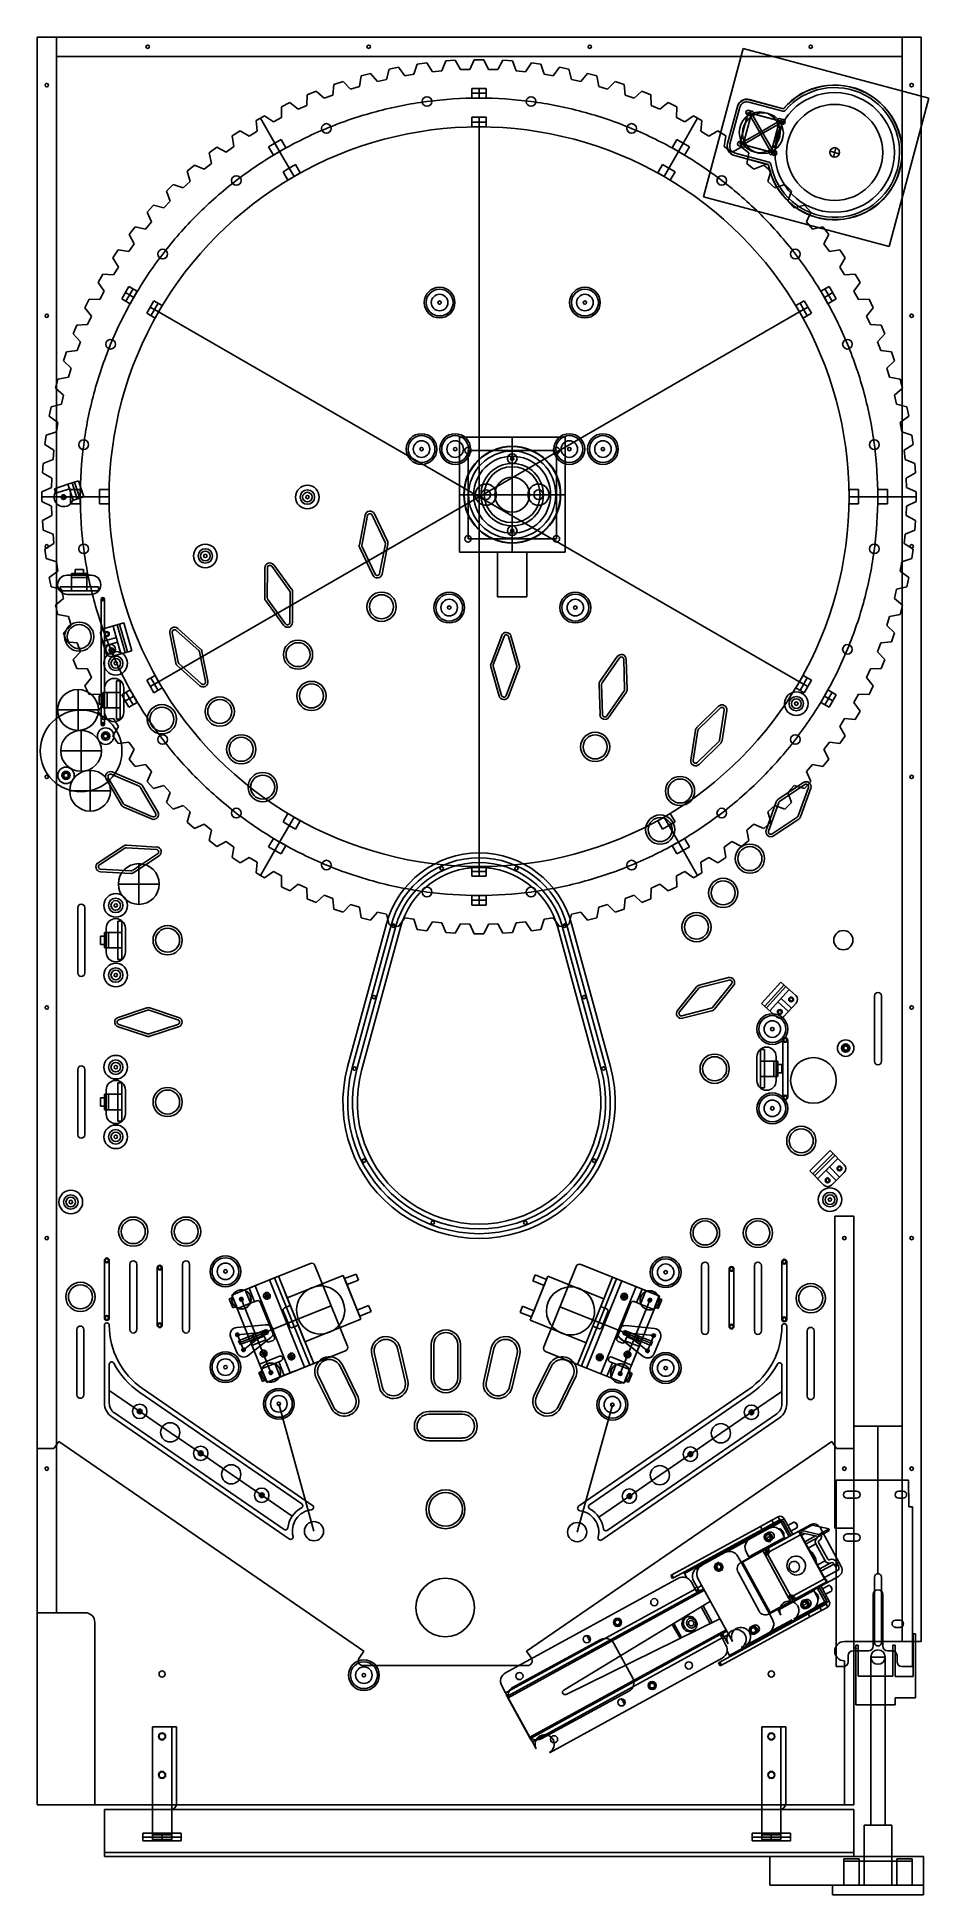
# Model space of a CAD drawing. Extents: x 0 to 23.2, y -2.3 to 46.
import ezdxf

# ---------------------------------------------------------------- set-up
doc = ezdxf.new("R2010")
doc.units = 0
doc.header["$LTSCALE"] = 5.77014
doc.header["$MEASUREMENT"] = 0
for name, color, linetype in [('1_250BIT_500DEP', 5, 'CONTINUOUS'), ('2_250BIT_250DEP', 3, 'CONTINUOUS'), ('3_250BIT_500TAB', 5, 'CONTINUOUS'), ('4_250BIT_250TAB', 5, 'CONTINUOUS'), ('5_250BIT_250SPEC', 5, 'CONTINUOUS'), ('6_125BIT_500DEP', 5, 'CONTINUOUS'), ('7_VCARVE_BIT', 5, 'CONTINUOUS'), ('8_250BIT_500OUTLINE', 5, 'CONTINUOUS'), ('DF_COMPONENT', 4, 'CONTINUOUS')]:
    doc.layers.add(name, color=color, linetype=linetype)

msp = doc.modelspace()

# ---------------------------------------------------------------- linework, layer by layer
at = {"layer": '1_250BIT_500DEP', "color": 5, "linetype": 'CONTINUOUS'}
for p, q in [((8.447, 32.776), (8.597, 33.55)), ((8.715, 33.565), (9.055, 32.854)), ((8.792, 32.027), (8.452, 32.737)), ((9.06, 32.815), (8.91, 32.042)), ((0.782, 32), (1.407, 32)), ((5.985, 31.406), (5.989, 32.194)), ((6.102, 32.23), (6.569, 31.595)), ((1.407, 31.5), (0.782, 31.5)), ((6.581, 31.558), (6.577, 30.77)), ((6.464, 30.734), (5.997, 31.368)), ((3.668, 29.733), (3.514, 30.506)), ((3.617, 30.564), (4.202, 30.036)), ((4.221, 30.002), (4.376, 29.229)), ((12.146, 30.405), (11.867, 29.668)), ((12.481, 29.643), (12.264, 30.4)), ((4.272, 29.171), (3.688, 29.699)), ((11.866, 29.629), (12.082, 28.871)), ((12.2, 28.866), (12.479, 29.604)), ((15.146, 29.845), (14.695, 29.199)), ((15.284, 29.024), (15.26, 29.811)), ((1.755, 28.437), (1.755, 29.062)), ((2.255, 29.062), (2.255, 28.437)), ((14.684, 29.161), (14.708, 28.374)), ((14.822, 28.34), (15.272, 28.986)), ((17.772, 28.542), (17.209, 27.99)), ((17.754, 27.709), (17.877, 28.487)), ((17.191, 27.955), (17.068, 27.177)), ((17.174, 27.123), (17.736, 27.674)), ((1.851, 26.73), (2.249, 26.05)), ((2.655, 26.51), (1.929, 26.819)), ((3.082, 25.805), (2.684, 26.484)), ((19.971, 26.55), (19.316, 26.113)), ((19.8, 25.735), (20.065, 26.477)), ((2.279, 26.024), (3.004, 25.715)), ((19.292, 26.082), (19.027, 25.34)), ((19.12, 25.267), (19.775, 25.704)), ((2.279, 24.896), (1.62, 24.464)), ((3.103, 24.861), (2.317, 24.907)), ((2.476, 24.314), (3.134, 24.746)), ((1.651, 24.349), (2.438, 24.304)), ((1.795, 22.188), (1.795, 22.813)), ((2.295, 22.813), (2.295, 22.188)), ((18.003, 21.464), (17.24, 21.267)), ((17.572, 20.751), (18.067, 21.364)), ((17.207, 21.246), (16.711, 20.633)), ((2.873, 20.677), (2.125, 20.429)), ((2.125, 20.311), (2.873, 20.063)), ((3.661, 20.429), (2.912, 20.677)), ((2.912, 20.063), (3.661, 20.311)), ((16.775, 20.533), (17.538, 20.73)), ((18.725, 19.469), (18.725, 18.844)), ((19.225, 18.844), (19.225, 19.469)), ((1.795, 17.978), (1.795, 18.603)), ((2.295, 18.603), (2.295, 17.978)), ((5.037, 12.165), (5.196, 11.771)), ((5.945, 12.496), (5.193, 12.422)), ((5.486, 11.694), (6.08, 12.162)), ((15.764, 11.67), (15.17, 12.139)), ((15.305, 12.472), (16.057, 12.399)), ((16.213, 12.142), (16.054, 11.747)), ((8.972, 10.883), (8.775, 11.736)), ((9.378, 11.875), (9.575, 11.022)), ((10.321, 11.106), (10.321, 11.981)), ((10.94, 11.981), (10.94, 11.106)), ((11.883, 11.875), (11.686, 11.022)), ((12.289, 10.883), (12.486, 11.736)), ((7.71, 10.359), (7.325, 11.145)), ((7.881, 11.418), (8.266, 10.632)), ((13.381, 11.418), (12.995, 10.632)), ((13.551, 10.359), (13.936, 11.145)), ((10.193, 10.165), (11.068, 10.165)), ((11.068, 9.546), (10.193, 9.546))]:
    msp.add_line(p, q, dxfattribs=at)
for centre, radius in [((8.96, 31.178), 0.312), ((1.094, 30.4), 0.312), ((6.787, 29.931), 0.312), ((7.136, 28.857), 0.312), ((3.245, 28.25), 0.312), ((4.75, 28.45), 0.312), ((5.309, 27.468), 0.312), ((14.518, 27.53), 0.312), ((5.867, 26.485), 0.312), ((16.725, 26.383), 0.312), ((16.208, 25.379), 0.312), ((18.543, 24.623), 0.312), ((17.848, 23.732), 0.312), ((3.394, 22.5), 0.312), ((17.153, 22.841), 0.312), ((20.974, 22.502), 0.25), ((17.625, 19.156), 0.312), ((20.195, 18.853), 0.594), ((3.394, 18.29), 0.312), ((19.879, 17.28), 0.312), ((2.5, 14.917), 0.312), ((3.875, 14.917), 0.312), ((17.375, 14.882), 0.312), ((18.75, 14.882), 0.312), ((1.125, 13.219), 0.312), ((5.314, 13.153), 0.25), ((15.937, 13.13), 0.25), ((20.125, 13.184), 0.312), ((6.08, 11.25), 0.25), ((15.17, 11.227), 0.25), ((10.624, 7.691), 0.438), ((7.202, 7.122), 0.25), ((14.048, 7.098), 0.25)]:
    msp.add_circle(centre, radius, dxfattribs=at)
for centre, radius, start, end in [((8.659, 33.538), 0.0625, 25.5903, 168.9748), ((8.508, 32.764), 0.0625, 168.975, -154.4099), ((8.999, 32.827), 0.0625, -11.025, 25.5901), ((0.782, 31.75), 0.25, 90, -90), ((1.407, 31.75), 0.25, -90, 90), ((6.052, 32.193), 0.0625, 36.314, 179.6985), ((8.848, 32.054), 0.0625, -154.4096, -11.0253), ((6.518, 31.558), 0.0625, -0.3013, 36.3138), ((6.048, 31.405), 0.0625, 179.6987, -143.6862), ((3.575, 30.518), 0.0625, 47.9245, -168.691), ((6.514, 30.771), 0.0625, -143.6859, -0.3016), ((4.16, 29.99), 0.0625, 11.3092, 47.9243), ((12.204, 30.383), 0.0625, 15.9157, 159.3002), ((3.729, 29.745), 0.0625, -168.6908, -132.0757), ((11.926, 29.646), 0.0625, 159.3004, -164.0845), ((12.42, 29.626), 0.0625, -20.6996, 15.9155), ((15.198, 29.809), 0.0625, 1.7173, 145.1019), ((2.005, 29.062), 0.25, 0, -180), ((4.314, 29.217), 0.0625, -132.0755, 11.3089), ((14.747, 29.163), 0.0625, 145.102, -178.2829), ((15.221, 29.022), 0.0625, -34.898, 1.7171), ((12.142, 28.889), 0.0625, -164.0843, -20.6999), ((17.815, 28.497), 0.0625, -8.9635, 134.421), ((2.005, 28.437), 0.25, 180, 0), ((14.77, 28.376), 0.0625, -178.2826, -34.8982), ((17.253, 27.946), 0.0625, 134.4212, 171.0363), ((17.693, 27.719), 0.0625, -45.5788, -8.9637), ((17.13, 27.167), 0.0625, 171.0366, -45.5791), ((1.905, 26.761), 0.0625, 66.971, -149.6444), ((2.63, 26.453), 0.0625, 30.3557, 66.9709), ((19.35, 26.061), 0.0625, 123.734, 160.3491), ((20.006, 26.498), 0.0625, -19.6507, 123.7338), ((2.303, 26.081), 0.0625, -149.6443, -113.0291), ((3.028, 25.773), 0.0625, -113.0289, 30.3555), ((19.741, 25.756), 0.0625, -56.266, -19.6509), ((19.086, 25.319), 0.0625, 160.3494, -56.2663), ((2.313, 24.844), 0.0625, 86.6924, 123.3076), ((3.1, 24.799), 0.0625, -56.6922, 86.6922), ((1.655, 24.411), 0.0625, 123.3077, -93.3077), ((2.441, 24.366), 0.0625, -93.3076, -56.6924), ((2.045, 22.813), 0.25, 0, -180), ((2.045, 22.188), 0.25, 180, 0), ((18.018, 21.403), 0.0625, -38.9431, 104.4412), ((17.255, 21.207), 0.0625, 104.4415, 141.0566), ((2.145, 20.37), 0.0625, 108.3077, -108.3077), ((2.893, 20.618), 0.0625, 71.6924, 108.3076), ((3.641, 20.37), 0.0625, -71.6922, 71.6922), ((16.76, 20.594), 0.0625, 141.0568, -75.5587), ((17.523, 20.791), 0.0625, -75.5585, -38.9434), ((2.893, 20.123), 0.0625, -108.3076, -71.6924), ((18.975, 19.469), 0.25, 0, 180), ((2.045, 18.603), 0.25, 0, 180), ((18.975, 18.844), 0.25, 180, 0), ((2.045, 17.978), 0.25, 180, 0), ((5.211, 12.235), 0.188, 95.5935, -158.0705), ((5.964, 12.309), 0.188, -51.7345, 95.5935), ((9.076, 11.805), 0.309, 13.0111, -166.9889), ((10.631, 11.981), 0.309, 0, 180), ((12.185, 11.805), 0.309, -13.0111, 166.9889), ((15.287, 12.286), 0.188, 84.4065, -128.2655), ((16.039, 12.212), 0.188, -21.9295, 84.4065), ((5.37, 11.841), 0.188, -158.0705, -51.7345), ((15.88, 11.817), 0.188, -128.2655, -21.9295), ((7.603, 11.281), 0.309, 26.1368, -153.8632), ((13.659, 11.281), 0.309, -26.1368, 153.8632), ((9.273, 10.953), 0.309, -166.9889, 13.0111), ((10.631, 11.106), 0.309, 180, 0), ((11.988, 10.953), 0.309, 166.9889, -13.0111), ((7.988, 10.496), 0.309, -153.8632, 26.1368), ((10.193, 9.856), 0.309, 90, -90), ((11.068, 9.856), 0.309, -90, 90), ((13.273, 10.496), 0.309, 153.8632, -26.1368)]:
    msp.add_arc(centre, radius, start, end, dxfattribs=at)
at = {"layer": '2_250BIT_250DEP', "color": 3, "linetype": 'CONTINUOUS'}
for p, q in [((8.383, 32.789), (8.533, 33.562)), ((8.774, 33.593), (9.114, 32.882)), ((8.733, 31.999), (8.393, 32.709)), ((9.124, 32.803), (8.973, 32.029)), ((5.92, 31.406), (5.924, 32.194)), ((6.154, 32.269), (6.621, 31.634)), ((6.646, 31.558), (6.642, 30.77)), ((6.411, 30.695), (5.945, 31.33)), ((3.604, 29.72), (3.45, 30.493)), ((3.66, 30.612), (4.245, 30.084)), ((4.285, 30.015), (4.439, 29.242)), ((12.085, 30.428), (11.807, 29.691)), ((12.543, 29.661), (12.327, 30.418)), ((4.229, 29.123), (3.644, 29.651)), ((11.803, 29.611), (12.019, 28.854)), ((12.261, 28.843), (12.54, 29.581)), ((15.093, 29.882), (14.642, 29.236)), ((15.349, 29.026), (15.325, 29.813)), ((14.619, 29.159), (14.643, 28.372)), ((14.875, 28.303), (15.326, 28.949)), ((17.726, 28.588), (17.163, 28.037)), ((17.818, 27.699), (17.941, 28.477)), ((17.127, 27.966), (17.004, 27.187)), ((17.219, 27.076), (17.782, 27.628)), ((1.795, 26.697), (2.193, 26.017)), ((2.68, 26.57), (1.955, 26.878)), ((19.935, 26.604), (19.28, 26.167)), ((3.138, 25.837), (2.74, 26.517)), ((19.861, 25.713), (20.126, 26.456)), ((2.253, 25.964), (2.978, 25.656)), ((19.23, 26.104), (18.965, 25.362)), ((19.156, 25.213), (19.812, 25.65)), ((2.243, 24.951), (1.585, 24.518)), ((3.107, 24.926), (2.321, 24.971)), ((2.511, 24.259), (3.17, 24.692)), ((1.647, 24.284), (2.434, 24.239)), ((17.156, 21.287), (16.661, 20.674)), ((17.986, 21.527), (17.223, 21.33)), ((17.622, 20.71), (18.117, 21.323)), ((2.853, 20.739), (2.105, 20.491)), ((3.681, 20.491), (2.933, 20.739)), ((16.792, 20.471), (17.555, 20.667)), ((2.105, 20.249), (2.853, 20.002)), ((2.933, 20.002), (3.681, 20.249)), ((8.903, 10.867), (8.706, 11.72)), ((9.447, 11.891), (9.644, 11.038)), ((10.251, 11.106), (10.251, 11.981)), ((11.011, 11.981), (11.011, 11.106)), ((11.815, 11.891), (11.618, 11.038)), ((12.358, 10.867), (12.555, 11.72)), ((7.944, 11.449), (8.329, 10.663)), ((13.317, 11.449), (12.932, 10.663)), ((7.647, 10.328), (7.262, 11.114)), ((13.614, 10.328), (14, 11.114)), ((10.193, 10.236), (11.068, 10.236)), ((11.068, 9.476), (10.193, 9.476))]:
    msp.add_line(p, q, dxfattribs=at)
for centre, radius in [((8.96, 31.178), 0.38), ((1.094, 30.4), 0.38), ((6.787, 29.931), 0.38), ((7.136, 28.857), 0.38), ((3.245, 28.25), 0.38), ((4.75, 28.45), 0.38), ((5.309, 27.468), 0.38), ((14.518, 27.53), 0.38), ((5.867, 26.485), 0.38), ((16.725, 26.383), 0.38), ((16.208, 25.379), 0.38), ((18.543, 24.623), 0.38), ((17.848, 23.732), 0.38), ((17.153, 22.841), 0.38), ((3.394, 22.5), 0.38), ((17.625, 19.156), 0.38), ((3.394, 18.29), 0.38), ((19.879, 17.28), 0.38), ((2.5, 14.917), 0.38), ((3.875, 14.917), 0.38), ((17.375, 14.882), 0.38), ((18.75, 14.882), 0.38), ((1.125, 13.219), 0.38), ((20.125, 13.184), 0.38), ((10.624, 7.691), 0.505)]:
    msp.add_circle(centre, radius, dxfattribs=at)
for centre, radius, start, end in [((8.659, 33.538), 0.128, 25.5903, 168.9748), ((8.999, 32.827), 0.128, -11.025, 25.5901), ((8.508, 32.764), 0.128, 168.975, -154.4099), ((6.052, 32.193), 0.128, 36.314, 179.6985), ((8.848, 32.054), 0.128, -154.4096, -11.0252), ((6.518, 31.558), 0.128, -0.3013, 36.3138), ((6.048, 31.405), 0.128, 179.6987, -143.6862), ((3.575, 30.518), 0.128, 47.9245, -168.691), ((6.514, 30.771), 0.128, -143.6859, -0.3015), ((12.204, 30.383), 0.128, 15.9156, 159.3002), ((4.16, 29.99), 0.128, 11.3092, 47.9243), ((3.729, 29.745), 0.128, -168.6908, -132.0757), ((11.926, 29.646), 0.128, 159.3004, -164.0845), ((12.42, 29.626), 0.128, -20.6996, 15.9155), ((15.198, 29.809), 0.128, 1.7173, 145.1019), ((4.314, 29.217), 0.128, -132.0755, 11.3089), ((14.747, 29.163), 0.128, 145.102, -178.2829), ((15.221, 29.022), 0.128, -34.898, 1.7171), ((12.142, 28.889), 0.128, -164.0843, -20.6999), ((17.815, 28.497), 0.128, -8.9635, 134.421), ((14.77, 28.376), 0.128, -178.2826, -34.8982), ((17.253, 27.946), 0.128, 134.4212, 171.0363), ((17.693, 27.719), 0.128, -45.5788, -8.9637), ((17.13, 27.167), 0.128, 171.0366, -45.5791), ((1.905, 26.761), 0.128, 66.971, -149.6444), ((20.006, 26.498), 0.128, -19.6507, 123.7338), ((2.63, 26.453), 0.128, 30.3557, 66.9709), ((19.35, 26.061), 0.128, 123.734, 160.3491), ((2.303, 26.081), 0.128, -149.6443, -113.0291), ((3.028, 25.773), 0.128, -113.0289, 30.3555), ((19.741, 25.756), 0.128, -56.266, -19.6509), ((19.086, 25.319), 0.128, 160.3494, -56.2663), ((2.313, 24.844), 0.128, 86.6924, 123.3076), ((3.1, 24.799), 0.128, -56.6922, 86.6922), ((1.655, 24.411), 0.128, 123.3077, -93.3077), ((2.441, 24.366), 0.128, -93.3076, -56.6924), ((17.255, 21.207), 0.128, 104.4415, 141.0566), ((18.018, 21.403), 0.128, -38.9431, 104.4412), ((2.145, 20.37), 0.128, 108.3077, -108.3077), ((2.893, 20.618), 0.128, 71.6924, 108.3076), ((3.641, 20.37), 0.128, -71.6922, 71.6922), ((16.76, 20.594), 0.128, 141.0568, -75.5587), ((17.523, 20.791), 0.128, -75.5585, -38.9434), ((2.893, 20.123), 0.128, -108.3076, -71.6924), ((9.076, 11.805), 0.38, 13.0111, -166.9889), ((10.631, 11.981), 0.38, 0, 180), ((12.185, 11.805), 0.38, -13.0111, 166.9889), ((7.603, 11.281), 0.38, 26.1368, -153.8632), ((13.659, 11.281), 0.38, -26.1368, 153.8632), ((7.988, 10.496), 0.38, -153.8632, 26.1368), ((9.273, 10.953), 0.38, -166.9889, 13.0111), ((10.631, 11.106), 0.38, 180, 0), ((11.988, 10.953), 0.38, 166.9889, -13.0111), ((13.273, 10.496), 0.38, 153.8632, -26.1368), ((10.193, 9.856), 0.38, 90, -90), ((11.068, 9.856), 0.38, -90, 90)]:
    msp.add_arc(centre, radius, start, end, dxfattribs=at)
at = {"layer": '3_250BIT_500TAB', "color": 5, "linetype": 'CONTINUOUS'}
for p, q in [((18.023, 43.213), (18.282, 44.179)), ((18.511, 44.311), (19.399, 44.073)), ((19.043, 42.745), (18.155, 42.983)), ((8.439, 19.111), (9.449, 22.831)), ((13.542, 22.831), (14.552, 19.111)), ((20.115, 7.289), (18.308, 6.309)), ((20.919, 6.2), (20.369, 7.214)), ((18.233, 6.055), (18.783, 5.04)), ((19.038, 4.965), (20.844, 5.945)), ((14.667, 4.302), (12.382, 3.063)), ((15.496, 3.299), (15.006, 4.202)), ((13.111, 1.72), (15.395, 2.96)), ((12.282, 2.724), (12.772, 1.821))]:
    msp.add_line(p, q, dxfattribs=at)
for centre, radius in [((12.359, 34.094), 1.26), ((10.617, 5.138), 0.763)]:
    msp.add_circle(centre, radius, dxfattribs=at)
for centre, radius, start, end in [((20.748, 43), 1.688, -169.6231, 139.6231), ((18.463, 44.13), 0.188, 75, 165), ((19.415, 44.134), 0.0625, -105, -40.3769), ((18.204, 43.164), 0.188, 165, -105), ((19.027, 42.685), 0.0625, 10.3769, 75), ((11.496, 22.275), 2.12, 15.1959, 164.8041), ((11.496, 18.281), 3.167, 164.8041, 15.1959), ((20.204, 7.124), 0.188, 28.4849, 118.4849), ((18.398, 6.144), 0.188, 118.4849, -151.5151), ((20.755, 6.11), 0.188, -61.5151, 28.4849), ((18.948, 5.13), 0.188, -151.5151, -61.5151), ((14.786, 4.083), 0.25, 28.4849, 118.4849), ((12.502, 2.843), 0.25, 118.4849, -151.5151), ((15.276, 3.18), 0.25, -61.5151, 28.4849), ((12.991, 1.94), 0.25, -151.5151, -61.5151)]:
    msp.add_arc(centre, radius, start, end, dxfattribs=at)
at = {"layer": '4_250BIT_250TAB', "color": 3, "linetype": 'CONTINUOUS'}
for p, q in [((17.958, 43.23), (18.216, 44.196)), ((18.529, 44.376), (19.413, 44.139)), ((19.022, 42.681), (18.138, 42.918))]:
    msp.add_line(p, q, dxfattribs=at)
for centre, radius, start, end in [((20.748, 43), 1.755, -169.5198, 139.5198), ((18.463, 44.13), 0.255, 75, 165), ((18.204, 43.164), 0.255, 165, -105)]:
    msp.add_arc(centre, radius, start, end, dxfattribs=at)
at = {"layer": '5_250BIT_250SPEC', "color": 3, "linetype": 'CONTINUOUS'}
for p, q in [((8.077, 19.209), (9.088, 22.929)), ((8.198, 19.177), (9.208, 22.896)), ((8.318, 19.144), (9.329, 22.863)), ((13.662, 22.863), (14.673, 19.144)), ((13.783, 22.896), (14.793, 19.177)), ((13.904, 22.929), (14.914, 19.209))]:
    msp.add_line(p, q, dxfattribs=at)
for centre, radius, start, end in [((11.496, 22.275), 2.495, 15.1959, 164.8041), ((11.496, 22.275), 2.37, 15.1959, 164.8041), ((11.496, 22.275), 2.245, 15.1959, 164.8041), ((11.496, 18.281), 3.542, 164.8041, 15.1959), ((11.496, 18.281), 3.417, 164.8041, 15.1959), ((11.496, 18.281), 3.292, 164.8041, 15.1959)]:
    msp.add_arc(centre, radius, start, end, dxfattribs=at)
at = {"layer": '6_125BIT_500DEP', "color": 5, "linetype": 'CONTINUOUS'}
for p, q in [((8.447, 32.776), (8.597, 33.55)), ((8.715, 33.565), (9.055, 32.854)), ((8.792, 32.027), (8.452, 32.737)), ((9.06, 32.815), (8.91, 32.042)), ((5.985, 31.406), (5.989, 32.194)), ((6.102, 32.23), (6.569, 31.595)), ((6.581, 31.558), (6.577, 30.77)), ((6.464, 30.734), (5.997, 31.368)), ((3.668, 29.733), (3.514, 30.506)), ((3.617, 30.564), (4.202, 30.036)), ((4.221, 30.002), (4.376, 29.229)), ((12.146, 30.405), (11.867, 29.668)), ((12.481, 29.643), (12.264, 30.4)), ((4.272, 29.171), (3.688, 29.699)), ((11.866, 29.629), (12.082, 28.871)), ((12.2, 28.866), (12.479, 29.604)), ((15.146, 29.845), (14.695, 29.199)), ((15.284, 29.024), (15.26, 29.811)), ((14.684, 29.161), (14.708, 28.374)), ((14.822, 28.34), (15.272, 28.986)), ((17.772, 28.542), (17.209, 27.99)), ((17.754, 27.709), (17.877, 28.487)), ((17.191, 27.955), (17.068, 27.177)), ((17.174, 27.123), (17.736, 27.674)), ((1.851, 26.73), (2.249, 26.05)), ((2.655, 26.51), (1.929, 26.819)), ((3.082, 25.805), (2.684, 26.484)), ((19.971, 26.55), (19.316, 26.113)), ((19.8, 25.735), (20.065, 26.477)), ((2.279, 26.024), (3.004, 25.715)), ((19.292, 26.082), (19.027, 25.34)), ((19.12, 25.267), (19.775, 25.704)), ((2.279, 24.896), (1.62, 24.464)), ((3.103, 24.861), (2.317, 24.907)), ((2.476, 24.314), (3.134, 24.746)), ((1.651, 24.349), (2.438, 24.304)), ((1.057, 21.65), (1.057, 23.35)), ((1.237, 23.35), (1.237, 21.65)), ((18.003, 21.464), (17.24, 21.267)), ((17.572, 20.751), (18.067, 21.364)), ((17.207, 21.246), (16.711, 20.633)), ((21.785, 19.35), (21.785, 21.05)), ((21.965, 21.05), (21.965, 19.35)), ((2.873, 20.677), (2.125, 20.429)), ((2.125, 20.311), (2.873, 20.063)), ((3.661, 20.429), (2.912, 20.677)), ((2.912, 20.063), (3.661, 20.311)), ((16.775, 20.533), (17.538, 20.73)), ((1.057, 17.44), (1.057, 19.14)), ((1.237, 19.14), (1.237, 17.44)), ((2.41, 14.069), (2.41, 12.369)), ((2.59, 12.369), (2.59, 14.069)), ((3.785, 14.069), (3.785, 12.369)), ((3.965, 12.369), (3.965, 14.069)), ((17.285, 12.334), (17.285, 14.034)), ((17.465, 14.034), (17.465, 12.334)), ((18.66, 12.334), (18.66, 14.034)), ((18.84, 14.034), (18.84, 12.334)), ((1.035, 12.37), (1.035, 10.67)), ((1.215, 10.67), (1.215, 12.37)), ((20.035, 10.636), (20.035, 12.336)), ((20.215, 12.336), (20.215, 10.636)), ((21.785, 5.925), (21.785, 4.225)), ((21.965, 5.925), (21.965, 4.225))]:
    msp.add_line(p, q, dxfattribs=at)
for centre, radius, start, end in [((8.659, 33.538), 0.0625, 25.5903, 168.9748), ((8.508, 32.764), 0.0625, 168.975, -154.4099), ((8.999, 32.827), 0.0625, -11.025, 25.5901), ((6.052, 32.193), 0.0625, 36.314, 179.6985), ((8.848, 32.054), 0.0625, -154.4096, -11.0253), ((6.518, 31.558), 0.0625, -0.3013, 36.3138), ((6.048, 31.405), 0.0625, 179.6987, -143.6862), ((3.575, 30.518), 0.0625, 47.9245, -168.691), ((6.514, 30.771), 0.0625, -143.6859, -0.3016), ((4.16, 29.99), 0.0625, 11.3092, 47.9243), ((12.204, 30.383), 0.0625, 15.9157, 159.3002), ((3.729, 29.745), 0.0625, -168.6908, -132.0757), ((11.926, 29.646), 0.0625, 159.3004, -164.0845), ((12.42, 29.626), 0.0625, -20.6996, 15.9155), ((15.198, 29.809), 0.0625, 1.7173, 145.1019), ((4.314, 29.217), 0.0625, -132.0755, 11.3089), ((14.747, 29.163), 0.0625, 145.102, -178.2829), ((15.221, 29.022), 0.0625, -34.898, 1.7171), ((12.142, 28.889), 0.0625, -164.0843, -20.6999), ((17.815, 28.497), 0.0625, -8.9635, 134.421), ((14.77, 28.376), 0.0625, -178.2826, -34.8982), ((17.253, 27.946), 0.0625, 134.4212, 171.0363), ((17.693, 27.719), 0.0625, -45.5788, -8.9637), ((17.13, 27.167), 0.0625, 171.0366, -45.5791), ((1.905, 26.761), 0.0625, 66.971, -149.6444), ((2.63, 26.453), 0.0625, 30.3557, 66.9709), ((19.35, 26.061), 0.0625, 123.734, 160.3491), ((20.006, 26.498), 0.0625, -19.6507, 123.7338), ((2.303, 26.081), 0.0625, -149.6443, -113.0291), ((3.028, 25.773), 0.0625, -113.0289, 30.3555), ((19.741, 25.756), 0.0625, -56.266, -19.6509), ((19.086, 25.319), 0.0625, 160.3494, -56.2663), ((2.313, 24.844), 0.0625, 86.6924, 123.3076), ((3.1, 24.799), 0.0625, -56.6922, 86.6922), ((1.655, 24.411), 0.0625, 123.3077, -93.3077), ((2.441, 24.366), 0.0625, -93.3076, -56.6924), ((1.147, 23.35), 0.09, 0, 180), ((1.147, 21.65), 0.09, 180, 0), ((18.018, 21.403), 0.0625, -38.9431, 104.4412), ((17.255, 21.207), 0.0625, 104.4415, 141.0566), ((21.875, 21.05), 0.09, 0, 180), ((2.145, 20.37), 0.0625, 108.3077, -108.3077), ((2.893, 20.618), 0.0625, 71.6924, 108.3076), ((3.641, 20.37), 0.0625, -71.6922, 71.6922), ((16.76, 20.594), 0.0625, 141.0568, -75.5587), ((17.523, 20.791), 0.0625, -75.5585, -38.9434), ((2.893, 20.123), 0.0625, -108.3076, -71.6924), ((21.875, 19.35), 0.09, 180, 0), ((1.147, 19.14), 0.09, 0, 180), ((1.147, 17.44), 0.09, 180, 0), ((2.5, 14.069), 0.09, 0, -180), ((3.875, 14.069), 0.09, 0, 180), ((17.375, 14.034), 0.09, 0, 180), ((18.75, 14.034), 0.09, 0, 180), ((1.125, 12.37), 0.09, 0, 180), ((2.5, 12.369), 0.09, 180, 0), ((3.875, 12.369), 0.09, 180, 0), ((17.375, 12.334), 0.09, 180, 0), ((18.75, 12.334), 0.09, 180, 0), ((20.125, 12.336), 0.09, 0, 180), ((1.125, 10.67), 0.09, 180, 0), ((20.125, 10.636), 0.09, 180, 0), ((21.875, 5.925), 0.09, 0, 180), ((21.875, 4.225), 0.09, 180, 0)]:
    msp.add_arc(centre, radius, start, end, dxfattribs=at)
at = {"layer": '7_VCARVE_BIT', "color": 5, "linetype": 'CONTINUOUS'}
for centre, radius in [((2.875, 45.75), 0.0445), ((8.625, 45.75), 0.0445), ((14.375, 45.75), 0.0445), ((20.125, 45.75), 0.0445), ((0.25, 44.75), 0.0445), ((22.75, 44.75), 0.0445), ((0.25, 38.75), 0.0445), ((10.469, 39.094), 0.0445), ((14.25, 39.094), 0.0445), ((22.75, 38.75), 0.0445), ((10, 35.281), 0.0445), ((10.875, 35.281), 0.0445), ((13.844, 35.281), 0.0445), ((14.719, 35.281), 0.0445), ((0.688, 34.031), 0.0445), ((7.031, 34.031), 0.0445), ((0.25, 32.75), 0.0445), ((4.375, 32.5), 0.0445), ((22.75, 32.75), 0.0445), ((1.708, 31.375), 0.0445), ((10.719, 31.156), 0.0445), ((14, 31.156), 0.0445), ((1.812, 30.469), 0.0445), ((1.933, 30.046), 0.0445), ((2.045, 29.707), 0.0445), ((19.75, 28.656), 0.0445), ((1.708, 28.125), 0.0445), ((1.781, 27.812), 0.0575), ((0.25, 26.75), 0.0445), ((0.75, 26.79), 0.0575), ((22.75, 26.75), 0.0445), ((2.045, 23.406), 0.0445), ((2.045, 21.594), 0.0445), ((0.25, 20.75), 0.0445), ((19.617, 20.96), 0.0445), ((22.75, 20.75), 0.0445), ((19.321, 20.634), 0.0445), ((19.125, 20.188), 0.0445), ((19.462, 19.906), 0.0445), ((21.035, 19.693), 0.0575), ((2.045, 19.197), 0.0445), ((19.462, 18.406), 0.0445), ((19.125, 18.125), 0.0445), ((2.045, 17.384), 0.0445), ((20.874, 16.562), 0.0445), ((20.563, 16.251), 0.0445), ((0.875, 15.688), 0.0445), ((20.625, 15.75), 0.0445), ((0.25, 14.75), 0.0445), ((21, 14.75), 0.0445), ((22.75, 14.75), 0.0445), ((1.812, 14.169), 0.0445), ((3.188, 13.981), 0.0445), ((19.438, 14.134), 0.0445), ((4.899, 13.883), 0.0445), ((16.351, 13.86), 0.0445), ((18.063, 13.947), 0.0445), ((1.812, 12.669), 0.0445), ((19.438, 12.634), 0.0445), ((3.188, 12.481), 0.0445), ((18.063, 12.447), 0.0445), ((4.899, 11.39), 0.0445), ((16.351, 11.367), 0.0445), ((2.668, 10.239), 0.0445), ((6.287, 10.436), 0.0445), ((14.964, 10.413), 0.0445), ((18.582, 10.216), 0.0445), ((4.255, 9.148), 0.0445), ((0.25, 8.75), 0.0445), ((16.995, 9.125), 0.0445), ((21, 8.75), 0.0445), ((22.75, 8.75), 0.0445), ((5.842, 8.057), 0.0445), ((15.408, 8.033), 0.0445), ((19.046, 6.911), 0.0625), ((17.731, 6.191), 0.0625), ((19.947, 5.267), 0.0625), ((15.099, 4.75), 0.0625), ((18.631, 4.546), 0.0625), ((3.25, 3.405), 0.08), ((8.5, 3.375), 0.0445), ((19.1, 3.405), 0.08), ((16, 3.105), 0.0625), ((3.25, 1.78), 0.08), ((19.1, 1.78), 0.08), ((3.25, 0.78), 0.08), ((19.1, 0.78), 0.08)]:
    msp.add_circle(centre, radius, dxfattribs=at)
at = {"layer": '8_250BIT_500OUTLINE', "color": 5, "linetype": 'CONTINUOUS'}
for p, q in [((0, 46), (0, 5)), ((0, 46), (23, 46)), ((23, 4.25), (23, 46)), ((1.25, 5), (0, 5)), ((1.5, 0), (1.5, 4.75)), ((21, 4.25), (23, 4.25)), ((21, 3.75), (21, 0)), ((1.5, 0), (21, 0))]:
    msp.add_line(p, q, dxfattribs=at)
for centre, start, end in [((1.25, 4.75), 0, 90), ((21, 4), 90, -90)]:
    msp.add_arc(centre, 0.25, start, end, dxfattribs=at)
at = {"layer": 'DF_COMPONENT', "color": 4, "linetype": 'CONTINUOUS'}
for p, q in [((0, 5), (0, 46)), ((0, 46), (0.5, 46)), ((0.5, 46), (0.5, 5)), ((0.5, 45.5), (0.5, 46)), ((0.5, 46), (22.5, 46)), ((22.5, 46), (22.5, 45.5)), ((22.5, 4.25), (22.5, 46)), ((22.5, 46), (23, 46)), ((23, 46), (23, 4.25)), ((22.5, 45.5), (0.5, 45.5)), ((17.333, 41.845), (18.368, 45.708)), ((18.368, 45.708), (23.198, 44.414)), ((8.432, 44.994), (8.382, 44.72)), ((8.432, 44.994), (8.672, 45.058)), ((8.851, 44.846), (8.672, 45.058)), ((9.155, 45.171), (9.088, 44.901)), ((9.155, 45.171), (9.398, 45.219)), ((9.564, 44.995), (9.398, 45.219)), ((9.803, 45.035), (9.564, 44.995)), ((9.888, 45.3), (9.803, 45.035)), ((9.888, 45.3), (10.134, 45.333)), ((10.284, 45.098), (10.134, 45.333)), ((10.526, 45.122), (10.284, 45.098)), ((10.628, 45.381), (10.526, 45.122)), ((10.628, 45.381), (10.875, 45.398)), ((11.01, 45.154), (10.875, 45.398)), ((11.01, 45.154), (11.253, 45.162)), ((11.371, 45.414), (11.253, 45.162)), ((11.62, 45.414), (11.371, 45.414)), ((11.62, 45.414), (11.738, 45.162)), ((11.981, 45.154), (11.738, 45.162)), ((11.981, 45.154), (12.116, 45.398)), ((12.363, 45.381), (12.116, 45.398)), ((12.363, 45.381), (12.465, 45.122)), ((12.465, 45.122), (12.707, 45.098)), ((12.707, 45.098), (12.857, 45.333)), ((13.103, 45.3), (12.857, 45.333)), ((13.103, 45.3), (13.188, 45.035)), ((13.188, 45.035), (13.427, 44.995)), ((13.427, 44.995), (13.593, 45.219)), ((13.836, 45.171), (13.593, 45.219)), ((13.836, 45.171), (13.903, 44.901)), ((14.14, 44.846), (14.32, 45.058)), ((14.559, 44.994), (14.32, 45.058)), ((14.559, 44.994), (14.609, 44.72)), ((7.028, 44.501), (7.015, 44.222)), ((7.028, 44.501), (7.257, 44.595)), ((7.463, 44.408), (7.257, 44.595)), ((7.463, 44.408), (7.691, 44.494)), ((7.722, 44.77), (7.691, 44.494)), ((7.722, 44.77), (7.957, 44.85)), ((8.15, 44.65), (7.957, 44.85)), ((8.15, 44.65), (8.382, 44.72)), ((9.088, 44.901), (8.851, 44.846)), ((11.308, 44.664), (11.308, 44.414)), ((11.683, 44.664), (11.308, 44.664)), ((11.308, 44.539), (11.683, 44.539)), ((11.496, 44.664), (11.496, 44.414)), ((11.683, 44.414), (11.683, 44.664)), ((13.903, 44.901), (14.14, 44.846)), ((14.841, 44.65), (14.609, 44.72)), ((14.841, 44.65), (15.034, 44.85)), ((15.269, 44.77), (15.034, 44.85)), ((15.269, 44.77), (15.301, 44.494)), ((15.528, 44.408), (15.301, 44.494)), ((15.528, 44.408), (15.734, 44.595)), ((15.963, 44.501), (15.734, 44.595)), ((15.963, 44.501), (15.976, 44.222)), ((6.354, 44.186), (6.576, 44.296)), ((6.354, 44.186), (6.359, 43.907)), ((6.794, 44.122), (6.576, 44.296)), ((6.794, 44.122), (7.015, 44.222)), ((11.308, 44.414), (11.683, 44.414)), ((16.197, 44.122), (15.976, 44.222)), ((16.197, 44.122), (16.415, 44.296)), ((16.638, 44.186), (16.415, 44.296)), ((16.638, 44.186), (16.633, 43.907)), ((17.962, 43.229), (18.221, 44.195)), ((18.283, 43.226), (18.501, 44.037)), ((18.367, 43.203), (18.585, 44.014)), ((18.501, 44.037), (19.312, 43.82)), ((18.501, 44.037), (18.532, 43.983)), ((18.527, 44.371), (19.415, 44.134)), ((18.585, 44.014), (19.396, 43.797)), ((18.585, 44.014), (18.616, 43.96)), ((23.198, 44.414), (22.162, 40.551)), ((5.279, 43.566), (5.073, 43.428)), ((5.279, 43.566), (5.518, 43.422)), ((5.724, 43.55), (5.518, 43.422)), ((5.808, 43.891), (5.701, 43.828)), ((5.724, 43.55), (5.701, 43.828)), ((5.808, 43.891), (5.916, 43.952)), ((5.808, 43.891), (6.308, 43.024)), ((5.808, 43.891), (6.308, 43.024)), ((6.145, 43.793), (5.916, 43.952)), ((6.145, 43.793), (6.359, 43.907)), ((11.308, 43.915), (11.308, 43.665)), ((11.683, 43.915), (11.308, 43.915)), ((11.308, 43.79), (11.683, 43.79)), ((11.308, 43.665), (11.683, 43.665)), ((11.496, 43.915), (11.496, 43.665)), ((11.496, 34.04), (11.496, 43.79)), ((11.683, 43.665), (11.683, 43.915)), ((16.847, 43.793), (16.633, 43.907)), ((17.183, 43.891), (16.683, 43.024)), ((17.183, 43.891), (16.683, 43.024)), ((16.847, 43.793), (17.075, 43.952)), ((17.183, 43.891), (17.075, 43.952)), ((17.183, 43.891), (17.29, 43.828)), ((17.267, 43.55), (17.29, 43.828)), ((17.267, 43.55), (17.473, 43.422)), ((17.712, 43.566), (17.473, 43.422)), ((17.712, 43.566), (17.918, 43.428)), ((18.798, 43.523), (18.337, 43.257)), ((18.798, 43.523), (18.532, 43.983)), ((18.882, 43.5), (18.616, 43.96)), ((18.798, 43.523), (19.258, 43.788)), ((18.798, 43.523), (19.063, 43.063)), ((18.882, 43.5), (19.342, 43.766)), ((19.312, 43.82), (19.094, 43.008)), ((19.396, 43.797), (19.178, 42.986)), ((19.312, 43.82), (19.258, 43.788)), ((19.396, 43.797), (19.342, 43.766)), ((4.67, 43.139), (4.473, 42.988)), ((4.67, 43.139), (4.917, 43.011)), ((5.115, 43.153), (4.917, 43.011)), ((5.115, 43.153), (5.073, 43.428)), ((6.183, 43.24), (6.021, 43.147)), ((6.021, 43.147), (6.146, 42.93)), ((6.146, 42.93), (6.308, 43.024)), ((6.183, 43.24), (6.346, 43.334)), ((6.308, 43.024), (6.183, 43.24)), ((6.308, 43.024), (6.183, 43.24)), ((6.471, 43.118), (6.308, 43.024)), ((6.308, 43.024), (6.683, 42.375)), ((6.308, 43.024), (6.683, 42.375)), ((6.346, 43.334), (6.471, 43.118)), ((16.683, 43.024), (16.308, 42.375)), ((16.683, 43.024), (16.308, 42.375)), ((16.645, 43.334), (16.52, 43.118)), ((16.52, 43.118), (16.683, 43.024)), ((16.808, 43.24), (16.645, 43.334)), ((16.683, 43.024), (16.808, 43.24)), ((16.683, 43.024), (16.808, 43.24)), ((16.845, 42.93), (16.683, 43.024)), ((16.808, 43.24), (16.97, 43.147)), ((16.97, 43.147), (16.845, 42.93)), ((17.877, 43.153), (17.918, 43.428)), ((17.877, 43.153), (18.074, 43.011)), ((18.321, 43.139), (18.074, 43.011)), ((18.283, 43.226), (18.337, 43.257)), ((19.094, 43.008), (18.283, 43.226)), ((18.321, 43.139), (18.518, 42.988)), ((18.367, 43.203), (18.421, 43.235)), ((19.178, 42.986), (18.367, 43.203)), ((18.882, 43.5), (18.421, 43.235)), ((18.882, 43.5), (19.147, 43.04)), ((19.094, 43.008), (19.063, 43.063)), ((19.178, 42.986), (19.147, 43.04)), ((20.627, 43.032), (20.869, 42.968)), ((20.781, 43.121), (20.716, 42.879)), ((4.089, 42.673), (3.903, 42.509)), ((4.089, 42.673), (4.345, 42.562)), ((4.532, 42.716), (4.345, 42.562)), ((4.532, 42.716), (4.473, 42.988)), ((6.558, 42.592), (6.396, 42.498)), ((6.558, 42.592), (6.72, 42.685)), ((6.683, 42.375), (6.558, 42.592)), ((6.683, 42.375), (6.558, 42.592)), ((6.72, 42.685), (6.845, 42.469)), ((16.271, 42.685), (16.146, 42.469)), ((16.433, 42.592), (16.271, 42.685)), ((16.308, 42.375), (16.433, 42.592)), ((16.308, 42.375), (16.433, 42.592)), ((16.433, 42.592), (16.595, 42.498)), ((19.027, 42.685), (18.139, 42.923)), ((18.459, 42.716), (18.518, 42.988)), ((18.459, 42.716), (18.647, 42.562)), ((18.902, 42.673), (18.647, 42.562)), ((18.902, 42.673), (19.088, 42.509)), ((3.54, 42.17), (3.365, 41.995)), ((3.54, 42.17), (3.802, 42.076)), ((3.98, 42.242), (3.802, 42.076)), ((3.98, 42.242), (3.903, 42.509)), ((6.396, 42.498), (6.521, 42.281)), ((6.521, 42.281), (6.683, 42.375)), ((6.845, 42.469), (6.683, 42.375)), ((16.146, 42.469), (16.308, 42.375)), ((16.47, 42.281), (16.308, 42.375)), ((16.595, 42.498), (16.47, 42.281)), ((19.011, 42.242), (19.088, 42.509)), ((19.011, 42.242), (19.189, 42.076)), ((19.451, 42.17), (19.189, 42.076)), ((19.451, 42.17), (19.626, 41.995)), ((3.026, 41.632), (2.862, 41.446)), ((3.026, 41.632), (3.293, 41.555)), ((3.293, 41.555), (3.459, 41.733)), ((3.459, 41.733), (3.365, 41.995)), ((22.162, 40.551), (17.333, 41.845)), ((19.532, 41.733), (19.626, 41.995)), ((19.698, 41.555), (19.532, 41.733)), ((19.965, 41.632), (19.698, 41.555)), ((19.965, 41.632), (20.129, 41.446)), ((2.819, 41.003), (2.973, 41.191)), ((2.973, 41.191), (2.862, 41.446)), ((20.018, 41.191), (20.129, 41.446)), ((20.172, 41.003), (20.018, 41.191)), ((2.382, 40.421), (2.524, 40.618)), ((2.547, 41.062), (2.396, 40.865)), ((2.524, 40.618), (2.396, 40.865)), ((2.547, 41.062), (2.819, 41.003)), ((20.444, 41.062), (20.172, 41.003)), ((20.444, 41.062), (20.595, 40.865)), ((20.467, 40.618), (20.595, 40.865)), ((20.609, 40.421), (20.467, 40.618)), ((2.107, 40.462), (1.969, 40.256)), ((2.113, 40.017), (1.969, 40.256)), ((2.107, 40.462), (2.382, 40.421)), ((20.884, 40.462), (20.609, 40.421)), ((20.878, 40.017), (21.022, 40.256)), ((20.884, 40.462), (21.022, 40.256)), ((1.707, 39.834), (1.583, 39.619)), ((1.707, 39.834), (1.985, 39.811)), ((2.113, 40.017), (1.985, 39.811)), ((20.878, 40.017), (21.006, 39.811)), ((21.284, 39.834), (21.006, 39.811)), ((21.408, 39.619), (21.284, 39.834)), ((1.239, 38.959), (1.349, 39.182)), ((1.628, 39.176), (1.349, 39.182)), ((1.583, 39.619), (1.742, 39.391)), ((1.628, 39.176), (1.742, 39.391)), ((2.388, 39.514), (2.201, 39.189)), ((2.201, 39.189), (2.417, 39.064)), ((2.295, 39.352), (2.511, 39.227)), ((2.309, 39.127), (2.497, 39.452)), ((2.605, 39.389), (2.388, 39.514)), ((2.417, 39.064), (2.605, 39.389)), ((20.603, 39.514), (20.386, 39.389)), ((20.386, 39.389), (20.574, 39.064)), ((20.696, 39.352), (20.48, 39.227)), ((20.494, 39.452), (20.682, 39.127)), ((20.574, 39.064), (20.79, 39.189)), ((20.79, 39.189), (20.603, 39.514)), ((21.408, 39.619), (21.249, 39.391)), ((21.364, 39.176), (21.249, 39.391)), ((21.364, 39.176), (21.642, 39.182)), ((21.752, 38.959), (21.642, 39.182)), ((1.239, 38.959), (1.413, 38.741)), ((1.413, 38.741), (1.313, 38.52)), ((3.037, 39.139), (2.85, 38.815)), ((2.85, 38.815), (3.066, 38.69)), ((2.944, 38.977), (3.16, 38.852)), ((2.958, 38.752), (3.146, 39.077)), ((3.254, 39.014), (3.037, 39.139)), ((11.496, 34.04), (3.052, 38.915)), ((3.066, 38.69), (3.254, 39.014)), ((11.496, 34.04), (19.939, 38.915)), ((19.954, 39.139), (19.737, 39.014)), ((19.737, 39.014), (19.925, 38.69)), ((20.048, 38.977), (19.831, 38.852)), ((19.846, 39.077), (20.033, 38.752)), ((19.925, 38.69), (20.141, 38.815)), ((20.141, 38.815), (19.954, 39.139)), ((21.752, 38.959), (21.578, 38.741)), ((21.578, 38.741), (21.678, 38.52)), ((0.94, 38.278), (1.035, 38.507)), ((0.94, 38.278), (1.127, 38.072)), ((1.313, 38.52), (1.035, 38.507)), ((21.678, 38.52), (21.957, 38.507)), ((22.052, 38.278), (21.864, 38.072)), ((22.052, 38.278), (21.957, 38.507)), ((0.685, 37.578), (0.765, 37.813)), ((1.041, 37.844), (0.765, 37.813)), ((1.127, 38.072), (1.041, 37.844)), ((21.864, 38.072), (21.95, 37.844)), ((21.95, 37.844), (22.226, 37.813)), ((22.306, 37.578), (22.226, 37.813)), ((0.685, 37.578), (0.885, 37.385)), ((0.885, 37.385), (0.815, 37.153)), ((22.306, 37.578), (22.106, 37.385)), ((22.106, 37.385), (22.176, 37.153)), ((0.477, 36.864), (0.541, 37.103)), ((0.477, 36.864), (0.689, 36.684)), ((0.815, 37.153), (0.541, 37.103)), ((22.176, 37.153), (22.45, 37.103)), ((22.514, 36.864), (22.302, 36.684)), ((22.514, 36.864), (22.45, 37.103)), ((0.316, 36.137), (0.364, 36.38)), ((0.634, 36.447), (0.364, 36.38)), ((0.634, 36.447), (0.689, 36.684)), ((22.357, 36.447), (22.302, 36.684)), ((22.357, 36.447), (22.627, 36.38)), ((22.676, 36.137), (22.627, 36.38)), ((0.316, 36.137), (0.54, 35.971)), ((0.5, 35.732), (0.54, 35.971)), ((22.676, 36.137), (22.452, 35.971)), ((22.491, 35.732), (22.452, 35.971)), ((0.202, 35.401), (0.235, 35.647)), ((0.202, 35.401), (0.437, 35.251)), ((0.5, 35.732), (0.235, 35.647)), ((10.984, 32.594), (10.984, 35.594)), ((10.984, 35.594), (13.734, 35.594)), ((12.359, 35.594), (12.359, 32.594)), ((13.734, 35.594), (13.734, 32.594)), ((22.491, 35.732), (22.756, 35.647)), ((22.789, 35.401), (22.554, 35.251)), ((22.789, 35.401), (22.756, 35.647)), ((0.137, 34.66), (0.154, 34.907)), ((0.413, 35.009), (0.154, 34.907)), ((0.413, 35.009), (0.437, 35.251)), ((11.209, 32.944), (11.209, 35.244)), ((11.209, 35.244), (13.509, 35.244)), ((12.359, 35.244), (12.359, 32.944)), ((12.359, 33.156), (12.359, 35.031)), ((12.359, 34.822), (12.359, 33.365)), ((13.509, 35.244), (13.509, 32.944)), ((22.578, 35.009), (22.554, 35.251)), ((22.578, 35.009), (22.837, 34.907)), ((22.854, 34.66), (22.837, 34.907)), ((0.137, 34.66), (0.381, 34.525)), ((0.373, 34.282), (0.381, 34.525)), ((0.448, 34.25), (0.802, 34.366)), ((0.802, 34.366), (1.078, 34.455)), ((0.802, 34.366), (0.937, 33.95)), ((0.802, 34.366), (0.841, 34.247)), ((0.909, 34.4), (1.044, 33.984)), ((0.971, 34.42), (1.106, 34.004)), ((1.078, 34.455), (1.213, 34.039)), ((22.854, 34.66), (22.61, 34.525)), ((22.618, 34.282), (22.61, 34.525)), ((0.373, 34.282), (0.121, 34.164)), ((0.121, 34.04), (0.121, 34.164)), ((0.121, 34.04), (1.121, 34.04)), ((0.121, 34.04), (0.121, 33.915)), ((0.121, 34.04), (1.121, 34.04)), ((0.373, 33.797), (0.121, 33.915)), ((0.487, 34.132), (0.448, 34.25)), ((0.841, 34.247), (0.487, 34.132)), ((0.822, 34.306), (0.822, 34.306)), ((0.871, 34.227), (1.121, 34.227)), ((0.871, 34.04), (0.871, 34.227)), ((1.121, 34.04), (0.871, 34.04)), ((0.871, 34.04), (0.871, 33.852)), ((1.121, 34.04), (0.871, 34.04)), ((0.871, 33.852), (1.121, 33.852)), ((1.213, 34.039), (0.922, 33.944)), ((1.121, 34.227), (1.121, 34.04)), ((1.121, 34.04), (1.871, 34.04)), ((1.121, 33.852), (1.121, 34.04)), ((1.121, 34.04), (1.871, 34.04)), ((1.621, 34.227), (1.871, 34.227)), ((1.621, 34.04), (1.621, 34.227)), ((1.871, 34.04), (1.621, 34.04)), ((1.621, 34.04), (1.621, 33.852)), ((1.871, 34.04), (1.621, 34.04)), ((1.621, 33.852), (1.871, 33.852)), ((1.871, 34.227), (1.871, 34.04)), ((1.871, 33.852), (1.871, 34.04)), ((11.496, 34.04), (3.052, 29.165)), ((10.984, 34.094), (13.734, 34.094)), ((11.209, 34.094), (13.509, 34.094)), ((11.496, 34.04), (11.496, 24.29)), ((11.496, 34.04), (19.939, 29.165)), ((11.631, 34.094), (13.088, 34.094)), ((11.674, 34.094), (13.044, 34.094)), ((21.371, 34.227), (21.121, 34.227)), ((21.121, 34.227), (21.121, 34.04)), ((21.121, 34.04), (21.371, 34.04)), ((21.87, 34.04), (21.121, 34.04)), ((21.121, 34.04), (21.371, 34.04)), ((21.121, 33.852), (21.121, 34.04)), ((21.87, 34.04), (21.121, 34.04)), ((21.371, 33.852), (21.121, 33.852)), ((21.371, 34.04), (21.371, 34.227)), ((21.371, 34.04), (21.371, 33.852)), ((22.12, 34.227), (21.87, 34.227)), ((21.87, 34.227), (21.87, 34.04)), ((21.87, 34.04), (22.12, 34.04)), ((22.871, 34.04), (21.87, 34.04)), ((21.87, 34.04), (22.12, 34.04)), ((21.87, 33.852), (21.87, 34.04)), ((22.871, 34.04), (21.87, 34.04)), ((22.12, 33.852), (21.87, 33.852)), ((22.12, 34.04), (22.12, 34.227)), ((22.12, 34.04), (22.12, 33.852)), ((22.618, 34.282), (22.87, 34.164)), ((22.618, 33.797), (22.87, 33.915)), ((22.871, 34.04), (22.87, 34.164)), ((22.871, 34.04), (22.87, 33.915)), ((0.137, 33.419), (0.381, 33.554)), ((0.137, 33.419), (0.154, 33.172)), ((0.373, 33.797), (0.381, 33.554)), ((22.618, 33.797), (22.61, 33.554)), ((22.854, 33.419), (22.61, 33.554)), ((22.854, 33.419), (22.837, 33.172)), ((0.413, 33.07), (0.154, 33.172)), ((0.413, 33.07), (0.437, 32.828)), ((13.509, 32.944), (11.209, 32.944)), ((22.578, 33.07), (22.554, 32.828)), ((22.578, 33.07), (22.837, 33.172)), ((0.202, 32.678), (0.437, 32.828)), ((0.202, 32.678), (0.235, 32.432)), ((0.5, 32.347), (0.235, 32.432)), ((13.734, 32.594), (10.984, 32.594)), ((11.979, 32.594), (12.739, 32.594)), ((11.979, 31.434), (11.979, 32.594)), ((12.739, 32.594), (12.739, 31.434)), ((22.491, 32.347), (22.756, 32.432)), ((22.789, 32.678), (22.554, 32.828)), ((22.789, 32.678), (22.756, 32.432)), ((0.316, 31.942), (0.54, 32.108)), ((0.316, 31.942), (0.364, 31.699)), ((0.5, 32.347), (0.54, 32.108)), ((0.894, 31.594), (0.894, 32.044)), ((0.894, 32.044), (1.294, 32.044)), ((0.894, 31.938), (0.894, 32)), ((0.894, 32), (1.294, 32)), ((1.294, 31.938), (0.894, 31.938)), ((0.985, 32.044), (0.985, 32.144)), ((0.985, 32.144), (1.204, 32.144)), ((1.204, 32.044), (0.985, 32.044)), ((1.204, 32.144), (1.204, 32.044)), ((1.294, 32.044), (1.294, 31.594)), ((1.294, 32), (1.294, 31.938)), ((22.491, 32.347), (22.452, 32.108)), ((22.676, 31.942), (22.452, 32.108)), ((22.676, 31.942), (22.627, 31.699)), ((0.634, 31.632), (0.364, 31.699)), ((0.532, 31.75), (0.532, 31.75)), ((0.595, 31.694), (0.595, 31.594)), ((1.595, 31.694), (0.595, 31.694)), ((0.595, 31.594), (1.595, 31.594)), ((0.634, 31.632), (0.689, 31.395)), ((1.294, 31.594), (0.894, 31.594)), ((1.032, 31.75), (1.032, 31.75)), ((1.595, 31.594), (1.595, 31.694)), ((1.657, 31.75), (1.657, 31.75)), ((1.657, 31.75), (1.657, 31.75)), ((12.739, 31.434), (11.979, 31.434)), ((22.357, 31.632), (22.302, 31.395)), ((22.357, 31.632), (22.627, 31.699)), ((0.477, 31.215), (0.689, 31.395)), ((0.477, 31.215), (0.541, 30.976)), ((0.815, 30.926), (0.541, 30.976)), ((1.661, 31.375), (1.755, 31.375)), ((1.661, 28.125), (1.661, 31.375)), ((1.755, 31.375), (1.755, 28.125)), ((22.176, 30.926), (22.45, 30.976)), ((22.514, 31.215), (22.302, 31.395)), ((22.514, 31.215), (22.45, 30.976)), ((0.685, 30.501), (0.885, 30.694)), ((0.685, 30.501), (0.765, 30.266)), ((0.885, 30.694), (0.815, 30.926)), ((1.751, 30.612), (2.253, 30.756)), ((1.974, 30.676), (2.18, 29.955)), ((2.082, 30.707), (2.288, 29.986)), ((2.145, 30.725), (2.351, 30.004)), ((2.253, 30.756), (2.459, 30.035)), ((22.106, 30.694), (22.176, 30.926)), ((22.306, 30.501), (22.106, 30.694)), ((22.306, 30.501), (22.226, 30.266)), ((1.041, 30.235), (0.765, 30.266)), ((0.94, 29.801), (1.127, 30.007)), ((1.127, 30.007), (1.041, 30.235)), ((1.784, 29.987), (1.655, 30.439)), ((1.702, 30.273), (2.06, 30.376)), ((1.736, 30.153), (1.702, 30.273)), ((2.094, 30.255), (1.736, 30.153)), ((2.459, 30.035), (1.957, 29.891)), ((2.06, 30.376), (2.094, 30.255)), ((2.077, 30.316), (2.077, 30.316)), ((21.864, 30.007), (21.95, 30.235)), ((22.052, 29.801), (21.864, 30.007)), ((21.95, 30.235), (22.226, 30.266)), ((0.94, 29.801), (1.035, 29.572)), ((1.313, 29.559), (1.035, 29.572)), ((1.413, 29.338), (1.313, 29.559)), ((21.578, 29.338), (21.678, 29.559)), ((21.678, 29.559), (21.957, 29.572)), ((22.052, 29.801), (21.957, 29.572)), ((1.063, 29.023), (1.063, 27.961)), ((1.239, 29.12), (1.413, 29.338)), ((1.239, 29.12), (1.349, 28.897)), ((2.005, 29.312), (2.005, 29.312)), ((2.005, 29.312), (2.005, 29.312)), ((2.061, 29.25), (2.061, 28.25)), ((2.161, 29.25), (2.061, 29.25)), ((2.161, 28.25), (2.161, 29.25)), ((2.417, 29.015), (2.201, 28.89)), ((2.605, 28.69), (2.417, 29.015)), ((3.066, 29.389), (2.85, 29.264)), ((2.85, 29.264), (3.037, 28.94)), ((2.944, 29.102), (3.16, 29.227)), ((3.146, 29.002), (2.958, 29.327)), ((3.037, 28.94), (3.254, 29.065)), ((3.254, 29.065), (3.066, 29.389)), ((19.925, 29.389), (19.737, 29.065)), ((19.737, 29.065), (19.954, 28.94)), ((20.048, 29.102), (19.831, 29.227)), ((20.033, 29.327), (19.846, 29.002)), ((20.141, 29.264), (19.925, 29.389)), ((19.954, 28.94), (20.141, 29.264)), ((20.574, 29.015), (20.386, 28.69)), ((20.79, 28.89), (20.574, 29.015)), ((21.752, 29.12), (21.578, 29.338)), ((21.752, 29.12), (21.642, 28.897)), ((1.628, 28.903), (1.349, 28.897)), ((1.583, 28.46), (1.742, 28.689)), ((1.611, 28.86), (1.711, 28.86)), ((1.611, 28.64), (1.611, 28.86)), ((1.711, 28.64), (1.611, 28.64)), ((1.628, 28.903), (1.742, 28.689)), ((1.711, 28.95), (2.161, 28.95)), ((1.711, 28.55), (1.711, 28.95)), ((1.711, 28.86), (1.711, 28.64)), ((2.161, 28.55), (1.711, 28.55)), ((1.755, 28.95), (1.817, 28.95)), ((1.755, 28.55), (1.755, 28.95)), ((1.817, 28.55), (1.755, 28.55)), ((1.817, 28.95), (1.817, 28.55)), ((2.005, 28.688), (2.005, 28.688)), ((2.161, 28.95), (2.161, 28.55)), ((2.201, 28.89), (2.388, 28.565)), ((2.295, 28.727), (2.511, 28.852)), ((2.497, 28.627), (2.309, 28.952)), ((2.388, 28.565), (2.605, 28.69)), ((20.386, 28.69), (20.603, 28.565)), ((20.696, 28.727), (20.48, 28.852)), ((20.682, 28.952), (20.494, 28.627)), ((20.603, 28.565), (20.79, 28.89)), ((21.364, 28.903), (21.249, 28.689)), ((21.408, 28.46), (21.249, 28.689)), ((21.364, 28.903), (21.642, 28.897)), ((0.532, 28.492), (1.595, 28.492)), ((1.583, 28.46), (1.707, 28.245)), ((1.755, 28.125), (1.661, 28.125)), ((1.707, 28.245), (1.985, 28.268)), ((2.113, 28.062), (1.969, 27.823)), ((2.113, 28.062), (1.985, 28.268)), ((2.005, 28.188), (2.005, 28.188)), ((2.061, 28.25), (2.161, 28.25)), ((20.878, 28.062), (21.006, 28.268)), ((20.878, 28.062), (21.022, 27.823)), ((21.284, 28.245), (21.006, 28.268)), ((21.284, 28.245), (21.408, 28.46)), ((1.143, 27.958), (1.143, 26.895)), ((2.107, 27.617), (1.969, 27.823)), ((2.107, 27.617), (2.382, 27.658)), ((2.382, 27.658), (2.524, 27.461)), ((20.609, 27.658), (20.467, 27.461)), ((20.884, 27.617), (20.609, 27.658)), ((20.884, 27.617), (21.022, 27.823)), ((0.611, 27.427), (1.674, 27.427)), ((2.524, 27.461), (2.396, 27.214)), ((2.547, 27.017), (2.396, 27.214)), ((2.547, 27.017), (2.819, 27.076)), ((2.819, 27.076), (2.973, 26.888)), ((20.172, 27.076), (20.018, 26.888)), ((20.444, 27.017), (20.172, 27.076)), ((20.444, 27.017), (20.595, 27.214)), ((20.467, 27.461), (20.595, 27.214)), ((1.377, 26.922), (1.377, 25.859)), ((2.973, 26.888), (2.862, 26.633)), ((3.026, 26.447), (2.862, 26.633)), ((19.965, 26.447), (20.129, 26.633)), ((20.018, 26.888), (20.129, 26.633)), ((0.846, 26.39), (1.909, 26.39)), ((3.026, 26.447), (3.293, 26.524)), ((3.293, 26.524), (3.459, 26.346)), ((3.459, 26.346), (3.365, 26.084)), ((19.698, 26.524), (19.532, 26.346)), ((19.532, 26.346), (19.626, 26.084)), ((19.965, 26.447), (19.698, 26.524)), ((3.54, 25.909), (3.365, 26.084)), ((3.54, 25.909), (3.802, 26.003)), ((3.98, 25.837), (3.802, 26.003)), ((3.98, 25.837), (3.903, 25.57)), ((6.308, 25.055), (6.683, 25.704)), ((6.308, 25.055), (6.683, 25.704)), ((6.396, 25.581), (6.521, 25.798)), ((6.521, 25.798), (6.683, 25.704)), ((6.683, 25.704), (6.558, 25.488)), ((6.683, 25.704), (6.558, 25.488)), ((6.845, 25.61), (6.683, 25.704)), ((16.146, 25.61), (16.308, 25.704)), ((16.47, 25.798), (16.308, 25.704)), ((16.308, 25.704), (16.433, 25.488)), ((16.683, 25.055), (16.308, 25.704)), ((16.308, 25.704), (16.433, 25.488)), ((16.683, 25.055), (16.308, 25.704)), ((16.595, 25.581), (16.47, 25.798)), ((19.011, 25.837), (19.189, 26.003)), ((19.011, 25.837), (19.088, 25.57)), ((19.451, 25.909), (19.189, 26.003)), ((19.451, 25.909), (19.626, 26.084)), ((4.089, 25.406), (3.903, 25.57)), ((4.089, 25.406), (4.345, 25.517)), ((4.532, 25.363), (4.345, 25.517)), ((4.532, 25.363), (4.473, 25.091)), ((6.021, 24.932), (6.146, 25.149)), ((6.146, 25.149), (6.308, 25.055)), ((6.558, 25.488), (6.396, 25.581)), ((6.558, 25.488), (6.72, 25.394)), ((6.72, 25.394), (6.845, 25.61)), ((16.271, 25.394), (16.146, 25.61)), ((16.433, 25.488), (16.271, 25.394)), ((16.433, 25.488), (16.595, 25.581)), ((16.845, 25.149), (16.683, 25.055)), ((16.97, 24.932), (16.845, 25.149)), ((18.459, 25.363), (18.647, 25.517)), ((18.459, 25.363), (18.518, 25.091)), ((18.902, 25.406), (18.647, 25.517)), ((18.902, 25.406), (19.088, 25.57)), ((4.67, 24.94), (4.473, 25.091)), ((4.67, 24.94), (4.917, 25.068)), ((5.115, 24.926), (4.917, 25.068)), ((5.115, 24.926), (5.073, 24.651)), ((5.279, 24.513), (5.518, 24.657)), ((5.724, 24.529), (5.518, 24.657)), ((5.808, 24.188), (6.308, 25.055)), ((5.808, 24.188), (6.308, 25.055)), ((6.183, 24.839), (6.021, 24.932)), ((6.308, 25.055), (6.183, 24.839)), ((6.308, 25.055), (6.183, 24.839)), ((6.183, 24.839), (6.346, 24.745)), ((6.471, 24.961), (6.308, 25.055)), ((6.346, 24.745), (6.471, 24.961)), ((16.52, 24.961), (16.683, 25.055)), ((16.645, 24.745), (16.52, 24.961)), ((16.808, 24.839), (16.645, 24.745)), ((16.683, 25.055), (16.808, 24.839)), ((17.183, 24.188), (16.683, 25.055)), ((16.683, 25.055), (16.808, 24.839)), ((17.183, 24.188), (16.683, 25.055)), ((16.808, 24.839), (16.97, 24.932)), ((17.267, 24.529), (17.473, 24.657)), ((17.712, 24.513), (17.473, 24.657)), ((17.877, 24.926), (18.074, 25.068)), ((17.877, 24.926), (17.918, 24.651)), ((18.321, 24.94), (18.074, 25.068)), ((18.321, 24.94), (18.518, 25.091)), ((2.644, 24.494), (2.644, 23.432)), ((5.279, 24.513), (5.073, 24.651)), ((5.724, 24.529), (5.701, 24.251)), ((5.808, 24.188), (5.701, 24.251)), ((5.808, 24.188), (5.916, 24.127)), ((6.145, 24.286), (5.916, 24.127)), ((6.145, 24.286), (6.359, 24.172)), ((6.354, 23.893), (6.359, 24.172)), ((11.308, 24.415), (11.308, 24.165)), ((11.683, 24.415), (11.308, 24.415)), ((11.683, 24.29), (11.308, 24.29)), ((11.496, 24.165), (11.496, 24.415)), ((11.683, 24.165), (11.683, 24.415)), ((16.847, 24.286), (16.633, 24.172)), ((16.638, 23.893), (16.633, 24.172)), ((16.847, 24.286), (17.075, 24.127)), ((17.183, 24.188), (17.075, 24.127)), ((17.183, 24.188), (17.29, 24.251)), ((17.267, 24.529), (17.29, 24.251)), ((17.712, 24.513), (17.918, 24.651)), ((2.113, 23.963), (3.175, 23.963)), ((6.354, 23.893), (6.576, 23.783)), ((6.794, 23.957), (6.576, 23.783)), ((6.794, 23.957), (7.015, 23.857)), ((7.028, 23.578), (7.015, 23.857)), ((11.308, 24.165), (11.683, 24.165)), ((15.963, 23.578), (15.976, 23.857)), ((16.197, 23.957), (15.976, 23.857)), ((16.197, 23.957), (16.415, 23.783)), ((16.638, 23.893), (16.415, 23.783)), ((7.028, 23.578), (7.257, 23.484)), ((7.463, 23.671), (7.257, 23.484)), ((7.463, 23.671), (7.691, 23.585)), ((7.722, 23.309), (7.691, 23.585)), ((7.722, 23.309), (7.957, 23.229)), ((8.15, 23.429), (7.957, 23.229)), ((8.15, 23.429), (8.382, 23.359)), ((8.432, 23.085), (8.382, 23.359)), ((8.851, 23.233), (8.672, 23.021)), ((9.088, 23.178), (8.851, 23.233)), ((11.308, 23.665), (11.308, 23.415)), ((11.683, 23.665), (11.308, 23.665)), ((11.683, 23.54), (11.308, 23.54)), ((11.308, 23.415), (11.683, 23.415)), ((11.496, 23.415), (11.496, 23.665)), ((11.683, 23.415), (11.683, 23.665)), ((13.903, 23.178), (14.14, 23.233)), ((14.14, 23.233), (14.32, 23.021)), ((14.559, 23.085), (14.609, 23.359)), ((14.841, 23.429), (14.609, 23.359)), ((14.841, 23.429), (15.034, 23.229)), ((15.269, 23.309), (15.034, 23.229)), ((15.269, 23.309), (15.301, 23.585)), ((15.528, 23.671), (15.301, 23.585)), ((15.528, 23.671), (15.734, 23.484)), ((15.963, 23.578), (15.734, 23.484)), ((2.045, 23.063), (2.045, 23.063)), ((2.045, 23.063), (2.045, 23.063)), ((2.101, 23), (2.101, 22)), ((2.201, 23), (2.101, 23)), ((2.201, 22), (2.201, 23)), ((8.432, 23.085), (8.672, 23.021)), ((9.155, 22.908), (9.088, 23.178)), ((9.155, 22.908), (9.398, 22.86)), ((9.564, 23.084), (9.398, 22.86)), ((9.803, 23.044), (9.564, 23.084)), ((9.888, 22.779), (9.803, 23.044)), ((9.888, 22.779), (10.134, 22.746)), ((10.284, 22.981), (10.134, 22.746)), ((10.526, 22.957), (10.284, 22.981)), ((10.628, 22.698), (10.526, 22.957)), ((11.01, 22.925), (10.875, 22.681)), ((11.01, 22.925), (11.253, 22.917)), ((11.371, 22.665), (11.253, 22.917)), ((11.62, 22.665), (11.738, 22.917)), ((11.981, 22.925), (11.738, 22.917)), ((11.981, 22.925), (12.116, 22.681)), ((12.363, 22.698), (12.465, 22.957)), ((12.465, 22.957), (12.707, 22.981)), ((12.707, 22.981), (12.857, 22.746)), ((13.103, 22.779), (12.857, 22.746)), ((13.103, 22.779), (13.188, 23.044)), ((13.188, 23.044), (13.427, 23.084)), ((13.427, 23.084), (13.593, 22.86)), ((13.836, 22.908), (13.593, 22.86)), ((13.836, 22.908), (13.903, 23.178)), ((14.559, 23.085), (14.32, 23.021)), ((1.651, 22.61), (1.751, 22.61)), ((1.651, 22.39), (1.651, 22.61)), ((1.751, 22.39), (1.651, 22.39)), ((1.751, 22.7), (2.201, 22.7)), ((1.751, 22.3), (1.751, 22.7)), ((1.751, 22.61), (1.751, 22.39)), ((2.201, 22.3), (1.751, 22.3)), ((1.795, 22.7), (1.857, 22.7)), ((1.795, 22.3), (1.795, 22.7)), ((1.857, 22.3), (1.795, 22.3)), ((1.857, 22.7), (1.857, 22.3)), ((2.045, 22.438), (2.045, 22.438)), ((2.201, 22.7), (2.201, 22.3)), ((10.628, 22.698), (10.875, 22.681)), ((11.371, 22.665), (11.62, 22.665)), ((12.363, 22.698), (12.116, 22.681)), ((2.045, 21.938), (2.045, 21.938)), ((2.101, 22), (2.201, 22)), ((18.845, 20.857), (19.349, 21.412)), ((18.928, 20.782), (19.432, 21.337)), ((18.976, 20.738), (19.481, 21.293)), ((19.349, 21.412), (19.736, 21.061)), ((19.231, 20.506), (18.845, 20.857)), ((19.059, 20.662), (19.564, 21.217)), ((19.269, 20.894), (19.354, 20.986)), ((19.545, 20.643), (19.269, 20.894)), ((19.312, 20.94), (19.312, 20.94)), ((19.354, 20.986), (19.629, 20.735)), ((19.745, 20.863), (19.429, 20.515)), ((19.629, 20.735), (19.545, 20.643)), ((19.4, 19.906), (19.4, 18.406)), ((19.525, 19.906), (19.525, 18.406)), ((18.819, 18.656), (18.819, 19.656)), ((18.819, 19.656), (18.919, 19.656)), ((19.269, 19.356), (18.819, 19.356)), ((18.819, 19.356), (18.819, 18.956)), ((18.919, 19.656), (18.919, 18.656)), ((18.975, 19.719), (18.975, 19.719)), ((18.975, 19.719), (18.975, 19.719)), ((19.163, 19.356), (19.163, 18.956)), ((19.225, 19.356), (19.163, 19.356)), ((19.225, 18.956), (19.225, 19.356)), ((19.269, 18.956), (19.269, 19.356)), ((18.819, 18.956), (19.269, 18.956)), ((18.975, 19.094), (18.975, 19.094)), ((19.163, 18.956), (19.225, 18.956)), ((19.369, 19.266), (19.269, 19.266)), ((19.269, 19.266), (19.269, 19.046)), ((19.269, 19.046), (19.369, 19.046)), ((19.369, 19.046), (19.369, 19.266)), ((1.651, 18.4), (1.751, 18.4)), ((1.651, 18.18), (1.651, 18.4)), ((1.751, 18.49), (2.201, 18.49)), ((1.751, 18.09), (1.751, 18.49)), ((1.751, 18.4), (1.751, 18.18)), ((1.795, 18.49), (1.857, 18.49)), ((1.795, 18.09), (1.795, 18.49)), ((1.857, 18.49), (1.857, 18.09)), ((2.045, 18.853), (2.045, 18.853)), ((2.045, 18.853), (2.045, 18.853)), ((2.101, 18.79), (2.101, 17.79)), ((2.201, 18.79), (2.101, 18.79)), ((2.201, 17.79), (2.201, 18.79)), ((2.201, 18.49), (2.201, 18.09)), ((18.919, 18.656), (18.819, 18.656)), ((18.975, 18.594), (18.975, 18.594)), ((1.751, 18.18), (1.651, 18.18)), ((2.201, 18.09), (1.751, 18.09)), ((1.857, 18.09), (1.795, 18.09)), ((2.045, 18.228), (2.045, 18.228)), ((2.045, 17.728), (2.045, 17.728)), ((2.101, 17.79), (2.201, 17.79)), ((20.098, 16.496), (20.629, 17.027)), ((20.178, 16.417), (20.708, 16.947)), ((20.629, 17.027), (20.998, 16.657)), ((20.468, 16.127), (20.098, 16.496)), ((20.224, 16.371), (20.754, 16.901)), ((20.303, 16.291), (20.834, 16.822)), ((20.524, 16.512), (20.613, 16.601)), ((20.788, 16.249), (20.524, 16.512)), ((20.568, 16.557), (20.568, 16.557)), ((20.613, 16.601), (20.876, 16.337)), ((20.998, 16.459), (20.666, 16.127)), ((20.876, 16.337), (20.788, 16.249)), ((20.75, 7.201), (20.75, 15.321)), ((20.75, 15.321), (21.25, 15.321)), ((21.25, 15.321), (21.25, 7.201)), ((1.75, 14.169), (1.75, 12.669)), ((1.875, 12.669), (1.875, 14.169)), ((6.041, 13.659), (7.107, 14.088)), ((8.072, 11.938), (7.227, 14.037)), ((15.209, 13.636), (14.143, 14.065)), ((19.375, 14.134), (19.375, 12.634)), ((19.5, 12.634), (19.5, 14.134)), ((3.125, 13.981), (3.125, 12.481)), ((3.25, 12.481), (3.25, 13.981)), ((5.061, 13.265), (6.28, 13.755)), ((5.411, 13.406), (6.28, 13.755)), ((6.041, 13.659), (6.955, 11.389)), ((6.178, 13.715), (7.092, 11.444)), ((6.28, 13.755), (6.586, 12.994)), ((6.28, 13.755), (7.194, 11.485)), ((7.964, 13.778), (6.507, 13.191)), ((8.424, 12.636), (7.964, 13.778)), ((8.295, 13.814), (7.998, 13.695)), ((7.998, 13.695), (8.062, 13.537)), ((8.03, 13.616), (8.359, 12.799)), ((8.062, 13.537), (8.359, 13.656)), ((8.359, 13.656), (8.295, 13.814)), ((12.826, 12.613), (13.286, 13.755)), ((12.891, 13.633), (12.955, 13.791)), ((13.189, 13.514), (12.891, 13.633)), ((13.22, 13.592), (12.891, 12.775)), ((12.955, 13.791), (13.252, 13.671)), ((13.178, 11.915), (14.024, 14.014)), ((13.252, 13.671), (13.189, 13.514)), ((13.286, 13.755), (14.744, 13.168)), ((14.971, 13.732), (14.057, 11.462)), ((15.072, 13.691), (14.158, 11.421)), ((15.209, 13.636), (14.295, 11.366)), ((14.971, 13.732), (14.664, 12.971)), ((15.839, 13.383), (14.971, 13.732)), ((16.189, 13.241), (14.971, 13.732)), ((18, 13.947), (18, 12.447)), ((18.125, 12.447), (18.125, 13.947)), ((4.999, 13.17), (5.092, 13.207)), ((5.093, 12.938), (4.999, 13.17)), ((5.975, 10.994), (5.061, 13.265)), ((5.068, 13.268), (5.411, 13.406)), ((5.21, 12.915), (5.068, 13.268)), ((5.092, 13.207), (5.186, 12.975)), ((5.553, 13.053), (5.21, 12.915)), ((5.313, 13.153), (5.272, 13.171)), ((5.313, 13.153), (5.296, 13.112)), ((5.313, 13.153), (5.331, 13.194)), ((5.313, 13.153), (5.354, 13.136)), ((5.313, 13.153), (5.313, 13.153)), ((6.08, 11.25), (5.313, 13.153)), ((5.327, 13.119), (5.327, 13.119)), ((5.327, 13.119), (5.327, 13.119)), ((5.33, 13.112), (5.33, 13.112)), ((5.33, 13.112), (5.33, 13.112)), ((5.411, 13.406), (5.553, 13.053)), ((5.411, 13.406), (5.553, 13.053)), ((5.513, 13.447), (5.655, 13.094)), ((5.553, 13.053), (5.719, 13.12)), ((5.67, 13.51), (6.584, 11.24)), ((5.802, 13.084), (6.171, 12.167)), ((5.897, 13.216), (6.059, 13.281)), ((5.946, 13.33), (6.011, 13.167)), ((5.995, 13.207), (5.995, 13.207)), ((5.995, 13.207), (5.995, 13.207)), ((6.011, 13.167), (6.011, 13.167)), ((6.011, 13.167), (6.011, 13.167)), ((6.507, 13.191), (6.966, 12.049)), ((14.744, 13.168), (14.284, 12.026)), ((15.58, 13.487), (14.666, 11.217)), ((15.448, 13.061), (15.079, 12.144)), ((15.17, 11.227), (15.937, 13.13)), ((15.353, 13.192), (15.191, 13.258)), ((15.305, 13.306), (15.239, 13.144)), ((15.239, 13.144), (15.239, 13.144)), ((15.239, 13.144), (15.239, 13.144)), ((15.255, 13.184), (15.255, 13.184)), ((15.255, 13.184), (15.255, 13.184)), ((15.275, 10.971), (16.189, 13.241)), ((15.697, 13.03), (15.531, 13.096)), ((15.738, 13.423), (15.596, 13.07)), ((15.839, 13.383), (15.697, 13.03)), ((15.839, 13.383), (15.697, 13.03)), ((16.182, 13.244), (15.839, 13.383)), ((15.937, 13.13), (15.896, 13.113)), ((15.937, 13.13), (15.919, 13.171)), ((15.92, 13.089), (15.92, 13.089)), ((15.92, 13.089), (15.92, 13.089)), ((15.923, 13.096), (15.923, 13.096)), ((15.923, 13.096), (15.923, 13.096)), ((15.937, 13.13), (15.978, 13.147)), ((15.937, 13.13), (15.954, 13.089)), ((15.937, 13.13), (15.937, 13.13)), ((16.04, 12.891), (16.182, 13.244)), ((16.158, 13.184), (16.065, 12.952)), ((16.251, 13.147), (16.158, 13.184)), ((16.158, 12.914), (16.251, 13.147)), ((5.186, 12.975), (5.093, 12.938)), ((5.407, 12.921), (5.407, 12.921)), ((5.407, 12.921), (5.407, 12.921)), ((5.518, 12.13), (6.737, 12.62)), ((6.403, 12.852), (6.563, 12.454)), ((6.586, 12.994), (6.438, 12.934)), ((6.498, 12.524), (7.649, 12.988)), ((6.737, 12.62), (6.795, 12.644)), ((6.966, 12.049), (8.424, 12.636)), ((8.624, 12.997), (8.327, 12.877)), ((8.327, 12.877), (8.391, 12.72)), ((8.391, 12.72), (8.688, 12.839)), ((8.688, 12.839), (8.624, 12.997)), ((12.563, 12.816), (12.626, 12.974)), ((12.86, 12.696), (12.563, 12.816)), ((12.626, 12.974), (12.923, 12.854)), ((14.284, 12.026), (12.826, 12.613)), ((12.923, 12.854), (12.86, 12.696)), ((14.752, 12.501), (13.601, 12.964)), ((14.514, 12.597), (14.456, 12.62)), ((15.732, 12.106), (14.514, 12.597)), ((14.664, 12.971), (14.812, 12.911)), ((14.847, 12.828), (14.687, 12.431)), ((15.697, 13.03), (16.04, 12.891)), ((15.843, 12.898), (15.843, 12.898)), ((15.843, 12.898), (15.843, 12.898)), ((16.065, 12.952), (16.158, 12.914)), ((1.75, 12.481), (1.75, 10.456)), ((5.037, 12.165), (5.196, 11.771)), ((5.211, 12.235), (5.17, 12.253)), ((5.944, 12.496), (5.193, 12.422)), ((5.211, 12.235), (5.194, 12.194)), ((5.211, 12.235), (5.964, 12.309)), ((5.211, 12.235), (5.228, 12.276)), ((5.211, 12.235), (5.37, 11.841)), ((5.211, 12.235), (5.252, 12.218)), ((5.228, 12.194), (5.228, 12.194)), ((5.228, 12.194), (5.228, 12.194)), ((5.622, 12.23), (5.242, 12.077)), ((5.518, 12.13), (5.263, 12.027)), ((5.283, 11.976), (5.663, 12.129)), ((5.37, 11.841), (5.964, 12.309)), ((6.078, 12.161), (5.486, 11.693)), ((5.518, 12.13), (5.987, 12.318)), ((5.91, 12.2), (5.548, 12.055)), ((5.966, 12.369), (5.587, 12.216)), ((5.587, 12.216), (5.627, 12.115)), ((5.589, 11.954), (5.95, 12.099)), ((5.663, 12.129), (5.622, 12.23)), ((5.627, 12.115), (6.007, 12.268)), ((5.958, 12.081), (5.91, 12.2)), ((5.964, 12.309), (5.923, 12.326)), ((5.964, 12.309), (5.946, 12.268)), ((5.964, 12.309), (5.981, 12.35)), ((5.964, 12.309), (6.005, 12.292)), ((6.007, 12.268), (5.966, 12.369)), ((5.98, 12.268), (5.98, 12.268)), ((5.98, 12.268), (5.98, 12.268)), ((6.645, 12.419), (6.794, 12.479)), ((6.794, 12.479), (7.194, 11.485)), ((7.609, 12.297), (7.609, 12.297)), ((7.609, 12.297), (7.609, 12.297)), ((13.642, 12.274), (13.642, 12.274)), ((13.642, 12.274), (13.642, 12.274)), ((14.457, 12.455), (14.057, 11.462)), ((14.605, 12.396), (14.457, 12.455)), ((15.172, 12.137), (15.764, 11.67)), ((15.243, 12.245), (15.284, 12.346)), ((15.623, 12.092), (15.243, 12.245)), ((15.287, 12.286), (15.246, 12.268)), ((15.732, 12.106), (15.263, 12.295)), ((15.287, 12.286), (15.269, 12.327)), ((15.27, 12.244), (15.27, 12.244)), ((15.27, 12.244), (15.27, 12.244)), ((15.284, 12.346), (15.664, 12.193)), ((15.287, 12.286), (15.328, 12.303)), ((15.287, 12.286), (15.304, 12.245)), ((15.88, 11.817), (15.287, 12.286)), ((16.039, 12.212), (15.287, 12.286)), ((15.293, 12.058), (15.341, 12.177)), ((15.307, 12.472), (16.058, 12.399)), ((15.341, 12.177), (15.702, 12.032)), ((15.588, 12.106), (15.628, 12.207)), ((15.967, 11.953), (15.588, 12.106)), ((15.664, 12.193), (15.623, 12.092)), ((15.628, 12.207), (16.008, 12.054)), ((15.732, 12.106), (15.988, 12.004)), ((16.039, 12.212), (15.88, 11.817)), ((16.039, 12.212), (15.998, 12.195)), ((16.039, 12.212), (16.022, 12.253)), ((16.023, 12.171), (16.023, 12.171)), ((16.023, 12.171), (16.023, 12.171)), ((16.039, 12.212), (16.08, 12.23)), ((16.039, 12.212), (16.057, 12.171)), ((16.213, 12.142), (16.055, 11.747)), ((19.5, 12.458), (19.5, 10.433)), ((5.242, 12.077), (5.283, 11.976)), ((5.37, 11.841), (5.329, 11.858)), ((5.37, 11.841), (5.352, 11.8)), ((5.37, 11.841), (5.387, 11.882)), ((5.37, 11.841), (5.411, 11.823)), ((5.386, 11.799), (5.386, 11.799)), ((5.386, 11.799), (5.386, 11.799)), ((5.548, 12.055), (5.785, 11.466)), ((6.301, 11.674), (5.785, 11.466)), ((5.811, 11.709), (5.973, 11.775)), ((5.859, 11.823), (5.925, 11.661)), ((5.908, 11.701), (5.908, 11.701)), ((5.908, 11.701), (5.908, 11.701)), ((5.925, 11.661), (5.925, 11.661)), ((5.925, 11.661), (5.925, 11.661)), ((6.136, 12.084), (6.04, 12.046)), ((6.384, 11.639), (6.384, 11.639)), ((6.532, 11.637), (6.695, 11.702)), ((6.581, 11.751), (6.646, 11.589)), ((6.63, 11.628), (6.63, 11.628)), ((6.63, 11.628), (6.63, 11.628)), ((6.955, 11.389), (8.021, 11.818)), ((14.295, 11.366), (13.229, 11.795)), ((14.718, 11.614), (14.555, 11.679)), ((14.669, 11.728), (14.604, 11.565)), ((14.62, 11.605), (14.62, 11.605)), ((14.62, 11.605), (14.62, 11.605)), ((14.866, 11.616), (14.866, 11.616)), ((14.949, 11.651), (15.465, 11.443)), ((15.114, 12.061), (15.21, 12.023)), ((15.44, 11.686), (15.277, 11.752)), ((15.662, 11.93), (15.3, 12.076)), ((15.391, 11.8), (15.326, 11.638)), ((15.326, 11.638), (15.326, 11.638)), ((15.326, 11.638), (15.326, 11.638)), ((15.342, 11.678), (15.342, 11.678)), ((15.342, 11.678), (15.342, 11.678)), ((15.702, 12.032), (15.465, 11.443)), ((15.88, 11.817), (15.839, 11.8)), ((15.88, 11.817), (15.863, 11.858)), ((15.864, 11.776), (15.864, 11.776)), ((15.864, 11.776), (15.864, 11.776)), ((15.88, 11.817), (15.921, 11.835)), ((15.88, 11.817), (15.898, 11.776)), ((16.008, 12.054), (15.967, 11.953)), ((1.875, 11.466), (1.875, 10.456)), ((5.771, 11.252), (5.864, 11.29)), ((5.865, 11.02), (5.771, 11.252)), ((5.84, 11.35), (6.183, 11.488)), ((5.982, 10.997), (5.84, 11.35)), ((5.864, 11.29), (5.958, 11.058)), ((7.194, 11.485), (5.975, 10.994)), ((6.325, 11.136), (5.982, 10.997)), ((6.08, 11.25), (6.039, 11.267)), ((6.08, 11.25), (6.062, 11.209)), ((6.08, 11.25), (6.097, 11.291)), ((6.08, 11.25), (6.121, 11.232)), ((6.096, 11.208), (6.096, 11.208)), ((6.096, 11.208), (6.096, 11.208)), ((6.099, 11.202), (6.099, 11.202)), ((6.099, 11.202), (6.099, 11.202)), ((6.349, 11.556), (6.183, 11.489)), ((6.183, 11.489), (6.325, 11.136)), ((6.183, 11.488), (6.325, 11.136)), ((6.427, 11.176), (6.284, 11.53)), ((6.325, 11.136), (7.194, 11.485)), ((6.646, 11.589), (6.646, 11.589)), ((6.646, 11.589), (6.646, 11.589)), ((14.057, 11.462), (15.275, 10.971)), ((14.925, 11.112), (14.057, 11.462)), ((14.604, 11.565), (14.604, 11.565)), ((14.604, 11.565), (14.604, 11.565)), ((14.824, 11.153), (14.966, 11.507)), ((14.902, 11.533), (15.067, 11.466)), ((15.067, 11.466), (14.925, 11.112)), ((15.067, 11.465), (14.925, 11.112)), ((15.41, 11.327), (15.067, 11.465)), ((15.17, 11.227), (15.129, 11.209)), ((15.151, 11.178), (15.151, 11.178)), ((15.151, 11.178), (15.151, 11.178)), ((15.17, 11.227), (15.153, 11.268)), ((15.154, 11.185), (15.154, 11.185)), ((15.154, 11.185), (15.154, 11.185)), ((15.17, 11.227), (15.211, 11.244)), ((15.17, 11.227), (15.188, 11.186)), ((15.268, 10.974), (15.41, 11.327)), ((15.386, 11.266), (15.293, 11.034)), ((15.479, 11.229), (15.386, 11.266)), ((15.386, 10.997), (15.479, 11.229)), ((19.375, 11.442), (19.375, 10.433)), ((2.668, 10.239), (1.875, 10.784)), ((6.883, 7.834), (2.671, 10.73)), ((7.163, 7.794), (2.742, 10.833)), ((5.958, 11.058), (5.865, 11.02)), ((6.173, 11.018), (6.173, 11.018)), ((6.173, 11.018), (6.173, 11.018)), ((14.087, 7.77), (18.508, 10.81)), ((14.367, 7.811), (18.579, 10.707)), ((14.925, 11.112), (15.268, 10.974)), ((15.077, 10.994), (15.077, 10.994)), ((15.077, 10.994), (15.077, 10.994)), ((15.293, 11.034), (15.386, 10.997)), ((18.582, 10.216), (19.375, 10.761)), ((6.423, 7.165), (2.01, 10.198)), ((3.462, 9.693), (2.668, 10.239)), ((6.287, 10.436), (7.202, 7.122)), ((14.964, 10.413), (14.048, 7.098)), ((14.827, 7.141), (19.24, 10.175)), ((17.788, 9.67), (18.582, 10.216)), ((6.561, 6.918), (1.94, 10.095)), ((4.255, 9.148), (3.462, 9.693)), ((14.689, 6.895), (19.311, 10.072)), ((16.995, 9.125), (17.788, 9.67)), ((21.875, 9.858), (21.25, 9.858)), ((22.5, 9.858), (21.875, 9.858)), ((21.875, 6), (21.875, 9.858)), ((0, 9.275), (0, 0)), ((0.438, 9.275), (0, 9.275)), ((0.562, 9.457), (0.438, 9.275)), ((8.5, 4), (0.562, 9.457)), ((12.734, 4), (20.671, 9.457)), ((20.671, 9.457), (20.796, 9.275)), ((20.796, 9.275), (21.25, 9.275)), ((21.25, 9.275), (21.25, 0)), ((0, 0), (0, 9)), ((5.049, 8.602), (4.255, 9.148)), ((16.201, 8.579), (16.995, 9.125)), ((5.842, 8.057), (5.049, 8.602)), ((15.408, 8.033), (16.201, 8.579)), ((20.79, 8.45), (20.79, 3.6)), ((22.67, 8.45), (20.79, 8.45)), ((22.677, 7.76), (22.67, 8.45)), ((6.636, 7.511), (5.842, 8.057)), ((14.614, 7.488), (15.408, 8.033)), ((20.98, 8.072), (20.98, 8.072)), ((21.073, 8.165), (21.317, 8.165)), ((21.317, 7.98), (21.073, 7.98)), ((21.41, 8.072), (21.41, 8.072)), ((22.32, 8.072), (22.32, 8.072)), ((22.413, 8.165), (22.527, 8.165)), ((22.527, 7.98), (22.413, 7.98)), ((22.62, 8.072), (22.62, 8.072)), ((22.77, 7.76), (22.677, 7.76)), ((22.77, 3.6), (22.77, 7.76)), ((16.84, 6.025), (19.362, 7.406)), ((18.815, 7.244), (19.114, 7.408)), ((19.158, 7.329), (18.858, 7.165)), ((19.356, 7.363), (19.081, 7.212)), ((19.114, 7.408), (19.282, 7.499)), ((19.114, 7.408), (19.158, 7.329)), ((19.158, 7.329), (19.325, 7.42)), ((19.325, 7.42), (19.282, 7.499)), ((19.402, 7.388), (19.356, 7.363)), ((19.565, 6.982), (19.356, 7.363)), ((19.43, 7.444), (19.362, 7.406)), ((19.362, 7.406), (19.379, 7.376)), ((19.611, 7.007), (19.402, 7.388)), ((19.43, 7.444), (19.656, 7.032)), ((19.682, 7.353), (19.527, 7.268)), ((19.683, 7.354), (19.682, 7.353)), ((19.698, 7.356), (19.683, 7.354)), ((19.714, 7.349), (19.698, 7.356)), ((19.727, 7.343), (19.71, 7.351)), ((19.732, 7.336), (19.714, 7.349)), ((19.748, 7.316), (19.732, 7.336)), ((19.762, 7.293), (19.748, 7.316)), ((19.771, 7.268), (19.762, 7.293)), ((19.775, 7.245), (19.771, 7.268)), ((19.775, 7.234), (19.777, 7.252)), ((19.832, 7.128), (20.094, 7.271)), ((19.897, 7.137), (20.159, 7.28)), ((20.602, 7.182), (20.159, 7.28)), ((16.513, 5.983), (18.815, 7.244)), ((16.556, 5.904), (18.858, 7.165)), ((17.923, 6.579), (18.502, 6.896)), ((19.446, 6.962), (18.516, 6.453)), ((19.035, 7.193), (18.544, 6.924)), ((18.858, 7.165), (18.815, 7.244)), ((18.929, 7.038), (19.019, 7.087)), ((19.832, 7.128), (19.017, 6.681)), ((19.119, 6.903), (19.029, 6.854)), ((19.855, 7.026), (19.046, 6.583)), ((19.317, 7.181), (19.302, 7.176)), ((19.316, 7.181), (19.302, 7.176)), ((19.317, 7.181), (19.304, 7.177)), ((19.335, 7.177), (19.316, 7.181)), ((19.335, 7.178), (19.317, 7.181)), ((19.335, 7.177), (19.317, 7.181)), ((19.355, 7.167), (19.335, 7.178)), ((19.355, 7.166), (19.335, 7.177)), ((19.355, 7.166), (19.335, 7.177)), ((19.375, 7.149), (19.355, 7.167)), ((19.375, 7.149), (19.355, 7.166)), ((19.375, 7.148), (19.355, 7.166)), ((19.446, 6.962), (19.374, 7.094)), ((19.394, 7.125), (19.375, 7.149)), ((19.394, 7.125), (19.375, 7.149)), ((19.393, 7.125), (19.375, 7.148)), ((19.409, 7.098), (19.393, 7.125)), ((19.409, 7.098), (19.394, 7.125)), ((19.409, 7.098), (19.394, 7.125)), ((19.421, 7.07), (19.409, 7.098)), ((19.42, 7.07), (19.409, 7.098)), ((19.42, 7.07), (19.409, 7.098)), ((19.427, 7.043), (19.42, 7.07)), ((19.426, 7.042), (19.42, 7.07)), ((19.427, 7.042), (19.421, 7.07)), ((19.423, 7.003), (19.427, 7.018)), ((19.424, 7.003), (19.427, 7.018)), ((19.424, 7.003), (19.427, 7.018)), ((19.427, 7.018), (19.426, 7.042)), ((19.427, 7.018), (19.427, 7.043)), ((19.427, 7.018), (19.427, 7.042)), ((19.465, 6.927), (19.446, 6.962)), ((19.605, 7.124), (19.761, 7.209)), ((19.761, 7.209), (19.766, 7.213)), ((19.766, 7.213), (19.773, 7.226)), ((19.773, 7.226), (19.775, 7.245)), ((19.826, 7.116), (19.828, 7.124)), ((19.826, 7.106), (19.826, 7.116)), ((19.828, 7.092), (19.826, 7.106)), ((19.828, 7.124), (19.832, 7.128)), ((19.832, 7.077), (19.828, 7.092)), ((19.861, 7.075), (19.832, 7.128)), ((19.838, 7.061), (19.832, 7.077)), ((19.846, 7.044), (19.838, 7.061)), ((19.855, 7.026), (19.846, 7.044)), ((19.87, 7.035), (19.855, 7.026)), ((20.479, 5.886), (19.855, 7.026)), ((19.859, 7.071), (19.86, 7.074)), ((19.859, 7.066), (19.859, 7.071)), ((19.86, 7.061), (19.859, 7.066)), ((19.86, 7.074), (19.861, 7.075)), ((19.861, 7.055), (19.86, 7.061)), ((19.864, 7.049), (19.861, 7.055)), ((19.867, 7.042), (19.864, 7.049)), ((19.87, 7.035), (19.867, 7.042)), ((20.495, 5.895), (19.87, 7.035)), ((19.969, 7.06), (19.882, 7.013)), ((19.887, 7.079), (19.897, 7.137)), ((19.887, 7.079), (20.33, 6.98)), ((19.897, 7.137), (20.34, 7.038)), ((19.972, 6.848), (20.247, 6.999)), ((20.004, 6.79), (20.295, 6.95)), ((20.261, 6.793), (20.062, 6.684)), ((20.501, 6.354), (20.261, 6.793)), ((20.295, 6.95), (20.295, 6.95)), ((20.57, 6.392), (20.329, 6.83)), ((20.33, 6.98), (20.591, 7.123)), ((20.34, 7.038), (20.33, 6.98)), ((20.338, 6.871), (20.338, 6.871)), ((20.34, 7.038), (20.602, 7.182)), ((20.602, 7.182), (20.591, 7.123)), ((21.25, 7.201), (20.75, 7.201)), ((20.98, 6.957), (20.98, 6.957)), ((21.073, 7.05), (21.317, 7.05)), ((21.317, 6.865), (21.073, 6.865)), ((21.41, 6.957), (21.41, 6.957)), ((17.891, 6.564), (17.288, 6.234)), ((17.733, 6.312), (17.643, 6.263)), ((18.321, 6.3), (18.231, 6.465)), ((18.352, 6.317), (18.321, 6.3)), ((18.321, 6.3), (19.041, 4.985)), ((18.352, 6.317), (18.883, 6.608)), ((19.072, 5.002), (18.352, 6.317)), ((18.444, 6.585), (18.516, 6.453)), ((18.516, 6.453), (18.536, 6.418)), ((18.883, 6.608), (18.935, 6.637)), ((18.883, 6.608), (18.914, 6.55)), ((18.914, 6.55), (18.967, 6.578)), ((18.929, 6.521), (18.982, 6.55)), ((18.929, 6.522), (19.551, 5.386)), ((18.958, 6.649), (18.935, 6.637)), ((18.935, 6.637), (18.967, 6.578)), ((18.958, 6.649), (18.959, 6.65)), ((18.958, 6.649), (19.024, 6.529)), ((18.962, 6.652), (18.959, 6.65)), ((19.024, 6.529), (18.959, 6.65)), ((18.968, 6.655), (18.962, 6.652)), ((18.991, 6.599), (18.962, 6.652)), ((19.017, 6.681), (18.968, 6.655)), ((18.997, 6.602), (18.968, 6.655)), ((18.991, 6.599), (18.987, 6.597)), ((18.997, 6.602), (18.991, 6.599)), ((19.038, 6.625), (18.997, 6.602)), ((19.595, 5.452), (19.012, 6.518)), ((19.029, 6.658), (19.017, 6.681)), ((19.019, 6.54), (19.038, 6.551)), ((19.509, 6.272), (19.52, 6.317)), ((19.52, 6.317), (19.539, 6.359)), ((19.539, 6.359), (19.566, 6.396)), ((19.566, 6.396), (19.599, 6.427)), ((19.585, 6.282), (19.608, 6.307)), ((19.599, 6.427), (19.638, 6.451)), ((19.608, 6.307), (19.636, 6.325)), ((19.636, 6.325), (19.668, 6.336)), ((19.638, 6.451), (19.681, 6.467)), ((19.668, 6.336), (19.702, 6.337)), ((19.681, 6.467), (19.726, 6.474)), ((19.702, 6.337), (19.736, 6.33)), ((19.726, 6.474), (19.772, 6.472)), ((19.736, 6.33), (19.767, 6.314)), ((19.767, 6.314), (19.794, 6.292)), ((19.772, 6.472), (19.817, 6.461)), ((19.794, 6.292), (19.814, 6.263)), ((19.817, 6.461), (19.859, 6.442)), ((19.859, 6.442), (19.898, 6.415)), ((19.898, 6.415), (19.931, 6.381)), ((19.931, 6.381), (19.958, 6.342)), ((19.958, 6.342), (19.976, 6.298)), ((19.976, 6.298), (19.987, 6.252)), ((20.167, 6.492), (20.183, 6.465)), ((20.183, 6.465), (20.198, 6.437)), ((20.302, 6.245), (20.501, 6.354)), ((20.652, 6.298), (20.361, 6.139)), ((20.608, 6.377), (20.609, 6.377)), ((20.652, 6.298), (20.652, 6.298)), ((20.832, 6.25), (20.802, 6.305)), ((12.186, 3.437), (16.682, 5.899)), ((16.483, 5.967), (16.513, 5.983)), ((16.483, 5.967), (16.526, 5.888)), ((16.513, 5.983), (16.556, 5.904)), ((16.556, 5.904), (16.526, 5.888)), ((16.84, 6.025), (16.905, 5.907)), ((17.179, 5.646), (17.078, 5.831)), ((17.177, 6.17), (17.259, 6.215)), ((17.189, 5.894), (18.09, 4.25)), ((17.744, 6.078), (17.834, 6.128)), ((19.506, 6.225), (19.509, 6.272)), ((19.513, 6.178), (19.506, 6.225)), ((19.528, 6.133), (19.513, 6.178)), ((19.55, 6.092), (19.528, 6.133)), ((19.58, 6.055), (19.55, 6.092)), ((19.561, 6.219), (19.569, 6.252)), ((19.562, 6.184), (19.561, 6.219)), ((19.571, 6.15), (19.562, 6.184)), ((19.569, 6.252), (19.585, 6.282)), ((19.588, 6.119), (19.571, 6.15)), ((19.616, 6.024), (19.58, 6.055)), ((19.611, 6.093), (19.588, 6.119)), ((19.64, 6.074), (19.611, 6.093)), ((19.657, 6.001), (19.616, 6.024)), ((19.673, 6.062), (19.64, 6.074)), ((19.701, 5.986), (19.657, 6.001)), ((19.669, 5.442), (20.479, 5.886)), ((19.707, 6.059), (19.673, 6.062)), ((19.747, 5.979), (19.701, 5.986)), ((19.74, 6.065), (19.707, 6.059)), ((19.732, 5.363), (20.553, 5.812)), ((19.771, 6.079), (19.74, 6.065)), ((19.793, 5.982), (19.747, 5.979)), ((19.797, 6.101), (19.771, 6.079)), ((19.837, 5.993), (19.793, 5.982)), ((19.816, 6.129), (19.797, 6.101)), ((19.814, 6.263), (19.827, 6.23)), ((19.828, 6.161), (19.816, 6.129)), ((19.827, 6.23), (19.832, 6.196)), ((19.832, 6.196), (19.828, 6.161)), ((19.878, 6.013), (19.837, 5.993)), ((19.914, 6.041), (19.878, 6.013)), ((19.944, 6.075), (19.914, 6.041)), ((19.967, 6.115), (19.944, 6.075)), ((19.982, 6.158), (19.967, 6.115)), ((19.989, 6.205), (19.982, 6.158)), ((19.987, 6.252), (19.989, 6.205)), ((20.734, 6.268), (20.392, 6.081)), ((20.495, 5.895), (20.479, 5.886)), ((20.489, 5.869), (20.479, 5.886)), ((20.483, 5.916), (20.769, 6.073)), ((20.5, 5.854), (20.489, 5.869)), ((20.499, 5.888), (20.495, 5.895)), ((20.503, 5.882), (20.499, 5.888)), ((20.51, 5.84), (20.5, 5.854)), ((20.507, 5.876), (20.503, 5.882)), ((20.511, 5.871), (20.507, 5.876)), ((20.521, 5.828), (20.51, 5.84)), ((20.515, 5.868), (20.511, 5.871)), ((20.519, 5.866), (20.515, 5.868)), ((20.522, 5.865), (20.519, 5.866)), ((20.531, 5.819), (20.521, 5.828)), ((20.524, 5.865), (20.522, 5.865)), ((20.524, 5.865), (20.553, 5.812)), ((20.539, 5.814), (20.531, 5.819)), ((20.547, 5.811), (20.539, 5.814)), ((20.553, 5.812), (20.547, 5.811)), ((20.764, 6.213), (20.734, 6.268)), ((20.764, 6.213), (20.832, 6.25)), ((20.774, 6.191), (20.764, 6.213)), ((20.837, 6.111), (20.769, 6.073)), ((20.769, 6.073), (20.779, 6.081)), ((20.783, 6.169), (20.774, 6.191)), ((20.779, 6.081), (20.785, 6.093)), ((20.788, 6.147), (20.783, 6.169)), ((20.785, 6.093), (20.789, 6.108)), ((20.79, 6.127), (20.788, 6.147)), ((20.789, 6.108), (20.79, 6.127)), ((20.832, 6.25), (20.843, 6.228)), ((20.847, 6.119), (20.837, 6.111)), ((20.843, 6.228), (20.851, 6.206)), ((20.854, 6.131), (20.847, 6.119)), ((20.851, 6.206), (20.856, 6.184)), ((20.858, 6.146), (20.854, 6.131)), ((20.856, 6.184), (20.859, 6.164)), ((20.859, 6.164), (20.858, 6.146)), ((12.188, 2.913), (17.122, 5.615)), ((12.236, 2.826), (17.17, 5.527)), ((17.358, 5.586), (12.251, 2.789)), ((17.021, 5.799), (17.122, 5.615)), ((17.11, 5.637), (17.167, 5.668)), ((17.17, 5.527), (17.122, 5.615)), ((17.175, 5.599), (17.141, 5.58)), ((17.204, 5.546), (17.17, 5.527)), ((17.175, 5.599), (17.198, 5.611)), ((17.204, 5.546), (17.175, 5.599)), ((17.179, 5.646), (17.291, 5.707)), ((17.179, 5.646), (17.227, 5.559)), ((17.227, 5.559), (17.204, 5.546)), ((17.227, 5.559), (17.339, 5.62)), ((19.275, 5.067), (20.205, 5.576)), ((19.603, 5.415), (19.551, 5.386)), ((19.628, 5.371), (19.576, 5.342)), ((19.576, 5.342), (19.603, 5.292)), ((19.656, 5.321), (19.603, 5.292)), ((19.612, 5.456), (19.679, 5.334)), ((19.679, 5.334), (19.612, 5.456)), ((19.619, 5.444), (19.64, 5.455)), ((19.628, 5.371), (19.656, 5.321)), ((19.654, 5.389), (19.65, 5.387)), ((19.654, 5.389), (19.661, 5.393)), ((19.683, 5.336), (19.654, 5.389)), ((19.656, 5.321), (19.679, 5.334)), ((19.661, 5.393), (19.699, 5.413)), ((19.69, 5.34), (19.661, 5.393)), ((19.683, 5.336), (19.679, 5.334)), ((19.679, 5.334), (19.679, 5.334)), ((19.683, 5.336), (19.69, 5.34)), ((19.69, 5.34), (19.732, 5.363)), ((19.979, 5.333), (19.889, 5.284)), ((20.205, 5.576), (20.186, 5.611)), ((20.205, 5.576), (20.277, 5.445)), ((20.235, 5.533), (20.227, 5.535)), ((20.235, 5.533), (20.228, 5.535)), ((20.235, 5.533), (20.228, 5.535)), ((20.255, 5.522), (20.235, 5.533)), ((20.255, 5.522), (20.235, 5.533)), ((20.255, 5.522), (20.235, 5.533)), ((20.276, 5.504), (20.255, 5.522)), ((20.276, 5.504), (20.255, 5.522)), ((20.275, 5.504), (20.255, 5.522)), ((20.294, 5.481), (20.275, 5.504)), ((20.294, 5.481), (20.276, 5.504)), ((20.294, 5.481), (20.276, 5.504)), ((20.286, 5.666), (20.495, 5.285)), ((20.31, 5.454), (20.294, 5.481)), ((20.31, 5.454), (20.294, 5.481)), ((20.31, 5.454), (20.294, 5.481)), ((20.297, 5.459), (20.309, 5.433)), ((20.312, 5.366), (20.305, 5.358)), ((20.307, 5.339), (20.312, 5.342)), ((20.307, 5.34), (20.312, 5.342)), ((20.309, 5.433), (20.316, 5.407)), ((20.309, 5.341), (20.312, 5.342)), ((20.321, 5.425), (20.31, 5.454)), ((20.321, 5.425), (20.31, 5.454)), ((20.321, 5.425), (20.31, 5.454)), ((20.317, 5.384), (20.312, 5.366)), ((20.312, 5.342), (20.322, 5.355)), ((20.312, 5.342), (20.322, 5.354)), ((20.312, 5.342), (20.322, 5.354)), ((20.316, 5.407), (20.317, 5.384)), ((20.327, 5.398), (20.321, 5.425)), ((20.327, 5.398), (20.321, 5.425)), ((20.327, 5.398), (20.321, 5.425)), ((20.322, 5.354), (20.328, 5.374)), ((20.322, 5.355), (20.328, 5.374)), ((20.322, 5.354), (20.327, 5.374)), ((20.328, 5.374), (20.327, 5.398)), ((20.328, 5.374), (20.327, 5.398)), ((20.327, 5.374), (20.327, 5.398)), ((20.331, 5.691), (20.54, 5.31)), ((20.377, 5.716), (20.602, 5.304)), ((20.583, 5.709), (20.427, 5.623)), ((20.506, 5.48), (20.662, 5.565)), ((20.584, 5.709), (20.583, 5.709)), ((20.598, 5.711), (20.584, 5.709)), ((20.615, 5.705), (20.598, 5.711)), ((20.628, 5.699), (20.611, 5.707)), ((20.632, 5.691), (20.615, 5.705)), ((20.649, 5.672), (20.632, 5.691)), ((20.663, 5.648), (20.649, 5.672)), ((20.662, 5.565), (20.666, 5.568)), ((20.672, 5.624), (20.663, 5.648)), ((20.666, 5.568), (20.674, 5.582)), ((20.676, 5.601), (20.672, 5.624)), ((20.674, 5.582), (20.676, 5.601)), ((20.675, 5.589), (20.678, 5.608)), ((21.75, 4.135), (21.75, 5.475)), ((21.875, 5.6), (21.875, 5.6)), ((22, 5.475), (22, 4.135)), ((0.5, 5), (0, 5)), ((17.515, 5.299), (13.699, 2.985)), ((13.759, 2.876), (17.764, 4.845)), ((16.808, 4.821), (16.833, 4.847)), ((16.833, 4.847), (16.856, 4.862)), ((16.895, 4.884), (16.856, 4.863)), ((16.95, 4.846), (16.927, 4.828)), ((16.979, 4.856), (16.95, 4.846)), ((17.009, 4.858), (16.979, 4.856)), ((17.04, 4.851), (17.009, 4.858)), ((17.069, 4.835), (17.04, 4.851)), ((17.095, 4.813), (17.069, 4.835)), ((17.271, 5.151), (17.507, 4.719)), ((17.324, 5.183), (17.563, 4.747)), ((17.757, 3.711), (20.059, 4.972)), ((17.8, 3.632), (20.102, 4.893)), ((18.012, 3.885), (20.534, 5.266)), ((19.041, 4.985), (19.072, 5.002)), ((19.131, 4.82), (19.041, 4.985)), ((19.603, 5.292), (19.072, 5.002)), ((19.256, 5.102), (19.275, 5.067)), ((19.347, 4.936), (19.275, 5.067)), ((20.178, 5.105), (19.687, 4.836)), ((19.99, 5.1), (20.08, 5.149)), ((20.059, 4.972), (20.359, 5.136)), ((20.102, 4.893), (20.059, 4.972)), ((20.402, 5.057), (20.102, 4.893)), ((20.495, 5.285), (20.219, 5.134)), ((20.526, 5.227), (20.359, 5.136)), ((20.359, 5.136), (20.402, 5.057)), ((20.569, 5.149), (20.402, 5.057)), ((20.54, 5.31), (20.495, 5.285)), ((20.517, 5.297), (20.534, 5.266)), ((20.569, 5.149), (20.526, 5.227)), ((20.534, 5.266), (20.602, 5.304)), ((17.921, 4.558), (12.814, 1.762)), ((12.837, 1.729), (17.77, 4.431)), ((14.38, 4.263), (14.301, 4.406)), ((16.524, 4.698), (16.724, 4.334)), ((16.563, 4.722), (16.765, 4.354)), ((16.775, 4.712), (16.779, 4.752)), ((16.78, 4.672), (16.775, 4.712)), ((16.779, 4.752), (16.79, 4.788)), ((16.793, 4.632), (16.78, 4.672)), ((16.79, 4.788), (16.808, 4.821)), ((16.813, 4.596), (16.793, 4.632)), ((16.839, 4.564), (16.813, 4.596)), ((16.871, 4.538), (16.839, 4.564)), ((16.906, 4.519), (16.871, 4.538)), ((16.898, 4.773), (16.895, 4.74)), ((16.895, 4.74), (16.9, 4.706)), ((16.909, 4.803), (16.898, 4.773)), ((16.9, 4.706), (16.913, 4.675)), ((16.943, 4.509), (16.906, 4.519)), ((16.927, 4.828), (16.909, 4.803)), ((16.913, 4.675), (16.933, 4.646)), ((16.933, 4.646), (16.959, 4.624)), ((16.98, 4.507), (16.943, 4.509)), ((16.954, 4.771), (16.947, 4.748)), ((16.947, 4.748), (16.948, 4.723)), ((16.948, 4.723), (16.957, 4.698)), ((16.969, 4.789), (16.954, 4.771)), ((16.957, 4.698), (16.973, 4.678)), ((16.959, 4.624), (16.988, 4.608)), ((16.988, 4.8), (16.969, 4.789)), ((16.973, 4.678), (16.994, 4.663)), ((17.016, 4.514), (16.98, 4.507)), ((17.011, 4.802), (16.988, 4.8)), ((16.988, 4.608), (17.019, 4.601)), ((16.994, 4.663), (17.017, 4.657)), ((17.035, 4.796), (17.011, 4.802)), ((17.041, 4.525), (17.016, 4.514)), ((17.017, 4.657), (17.04, 4.659)), ((17.019, 4.601), (17.049, 4.603)), ((17.055, 4.781), (17.035, 4.796)), ((17.04, 4.659), (17.059, 4.67)), ((17.041, 4.525), (17.08, 4.546)), ((17.049, 4.603), (17.078, 4.613)), ((17.071, 4.761), (17.055, 4.781)), ((17.059, 4.67), (17.074, 4.688)), ((17.08, 4.736), (17.071, 4.761)), ((17.074, 4.688), (17.081, 4.711)), ((17.078, 4.613), (17.102, 4.632)), ((17.081, 4.711), (17.08, 4.736)), ((17.115, 4.785), (17.095, 4.813)), ((17.102, 4.632), (17.119, 4.657)), ((17.128, 4.753), (17.115, 4.785)), ((17.119, 4.657), (17.13, 4.686)), ((17.133, 4.719), (17.128, 4.753)), ((17.13, 4.686), (17.133, 4.719)), ((17.804, 4.45), (17.77, 4.431)), ((17.77, 4.431), (17.818, 4.344)), ((17.833, 4.397), (17.799, 4.378)), ((17.827, 4.462), (17.804, 4.45)), ((17.804, 4.45), (17.833, 4.397)), ((17.827, 4.462), (17.94, 4.524)), ((17.875, 4.375), (17.827, 4.462)), ((17.83, 4.321), (17.887, 4.353)), ((17.833, 4.397), (17.856, 4.41)), ((17.875, 4.375), (17.987, 4.437)), ((17.875, 4.375), (17.976, 4.19)), ((18.429, 4.151), (19.032, 4.481)), ((18.633, 4.667), (18.544, 4.618)), ((18.644, 4.434), (18.734, 4.483)), ((19.062, 4.5), (19.641, 4.817)), ((22.24, 4.713), (22.24, 4.713)), ((22.332, 4.805), (22.448, 4.805)), ((22.448, 4.62), (22.332, 4.62)), ((22.54, 4.713), (22.54, 4.713)), ((22.85, 4.45), (22.787, 4.45)), ((22.787, 4.45), (22.787, 3.342)), ((22.85, 2.783), (22.85, 4.45)), ((8.5, 4), (8.377, 3.821)), ((12.734, 4), (12.857, 3.821)), ((12.884, 1.642), (17.818, 4.344)), ((17.919, 4.159), (17.818, 4.344)), ((17.947, 4.004), (18.012, 3.885)), ((18.315, 4.091), (18.397, 4.136)), ((21.1, 3.725), (21.1, 3.885)), ((21.225, 4.01), (21.625, 4.01)), ((21.261, 4.088), (21.257, 4.085)), ((21.269, 4.089), (21.261, 4.088)), ((21.279, 4.088), (21.269, 4.089)), ((21.291, 4.084), (21.279, 4.088)), ((21.304, 4.077), (21.291, 4.084)), ((21.363, 4.16), (21.3, 4.16)), ((21.3, 4.16), (21.3, 2.6)), ((21.314, 4.078), (21.306, 4.076)), ((21.315, 4.071), (21.314, 4.078)), ((21.363, 3.35), (21.363, 4.16)), ((22.125, 4.01), (22.245, 4.01)), ((22.32, 4.16), (22.257, 4.16)), ((22.257, 4.16), (22.257, 3.35)), ((22.32, 3.342), (22.32, 4.16)), ((22.37, 3.885), (22.37, 3.725)), ((23, 4.25), (22.5, 4.25)), ((8.48, 3.625), (10.617, 3.625)), ((12.754, 3.625), (10.617, 3.625)), ((13.325, 1.358), (17.82, 3.82)), ((17.727, 3.695), (17.757, 3.711)), ((17.727, 3.695), (17.77, 3.616)), ((17.757, 3.711), (17.8, 3.632)), ((17.8, 3.632), (17.77, 3.616)), ((20.79, 3.6), (20.975, 3.6)), ((21.688, 3.846), (21.688, -0.529)), ((22.062, 3.846), (21.688, 3.846)), ((22.062, -0.529), (22.062, 3.846)), ((22.495, 3.6), (22.77, 3.6)), ((12.188, 2.913), (12.087, 3.098)), ((12.188, 2.913), (12.236, 2.826)), ((22.257, 3.35), (21.363, 3.35)), ((22.787, 3.342), (22.32, 3.342)), ((12.207, 2.878), (12.207, 2.878)), ((12.236, 2.826), (12.207, 2.878)), ((12.236, 2.826), (12.236, 2.826)), ((12.251, 2.789), (12.245, 2.786)), ((12.808, 1.759), (12.245, 2.786)), ((12.814, 1.762), (12.251, 2.789)), ((15.281, 2.618), (15.202, 2.762)), ((21.3, 2.6), (22.32, 2.6)), ((22.32, 2.6), (22.32, 2.783)), ((22.32, 2.783), (22.85, 2.783)), ((3, 2.03), (3.5, 2.03)), ((3, -0.9), (3, 2.03)), ((3.625, 2.03), (3.5, 2.03)), ((3.5, 2.03), (3.5, -0.12)), ((3.5, 2.03), (3.5, -0.9)), ((3.625, 0.04), (3.625, 2.03)), ((18.85, 2.03), (19.35, 2.03)), ((18.85, -0.9), (18.85, 2.03)), ((19.475, 2.03), (19.35, 2.03)), ((19.35, 2.03), (19.35, -0.12)), ((19.35, 2.03), (19.35, -0.9)), ((19.475, 0.04), (19.475, 2.03)), ((12.814, 1.762), (12.808, 1.759)), ((12.836, 1.729), (12.865, 1.677)), ((12.837, 1.729), (12.836, 1.729)), ((12.884, 1.642), (12.837, 1.729)), ((12.865, 1.677), (12.865, 1.677)), ((12.884, 1.642), (12.985, 1.457)), ((21.25, 0), (0, 0)), ((21.25, 0), (0, 0)), ((3, 0), (3.5, 0)), ((3, -0.12), (3, 0)), ((3, 0), (3, -0.9)), ((3.5, 0), (3, 0)), ((3.5, 0), (3.5, -0.12)), ((3.5, -0.9), (3.5, 0)), ((18.85, 0), (19.35, 0)), ((18.85, -0.12), (18.85, 0)), ((18.85, 0), (18.85, -0.9)), ((19.35, 0), (18.85, 0)), ((19.35, 0), (19.35, -0.12)), ((19.35, -0.9), (19.35, 0)), ((21.25, -0.121), (1.75, -0.121)), ((1.75, -0.121), (1.75, -1.34)), ((3.465, -0.12), (3, -0.12)), ((19.315, -0.12), (18.85, -0.12)), ((21.25, -1.34), (21.25, -0.121)), ((2.75, -0.94), (2.75, -0.74)), ((2.75, -0.74), (3.75, -0.74)), ((2.75, -0.84), (3.75, -0.84)), ((3.75, -0.94), (2.75, -0.94)), ((3.5, -0.78), (3, -0.78)), ((3, -0.78), (3, -0.9)), ((3, -0.9), (3.5, -0.9)), ((3, -0.9), (3.5, -0.9)), ((3.5, -0.9), (3, -0.9)), ((3.25, -0.74), (3.25, -0.94)), ((3.5, -0.9), (3.5, -0.78)), ((3.75, -0.74), (3.75, -0.94)), ((18.6, -0.94), (18.6, -0.74)), ((18.6, -0.74), (19.6, -0.74)), ((18.6, -0.84), (19.6, -0.84)), ((19.6, -0.94), (18.6, -0.94)), ((19.35, -0.78), (18.85, -0.78)), ((18.85, -0.78), (18.85, -0.9)), ((18.85, -0.9), (19.35, -0.9)), ((18.85, -0.9), (19.35, -0.9)), ((19.35, -0.9), (18.85, -0.9)), ((19.1, -0.74), (19.1, -0.94)), ((19.35, -0.9), (19.35, -0.78)), ((19.6, -0.74), (19.6, -0.94)), ((21.517, -0.529), (21.517, -2.091)), ((22.233, -0.529), (21.517, -0.529)), ((21.688, -0.529), (22.062, -0.529)), ((22.233, -2.091), (22.233, -0.529)), ((21.25, -1.24), (1.75, -1.24)), ((1.75, -1.24), (1.75, -1.34)), ((1.75, -1.34), (21.25, -1.34)), ((1.75, -1.34), (21.25, -1.34)), ((19.062, -1.341), (23.062, -1.341)), ((19.062, -2.091), (19.062, -1.341)), ((20.988, -1.404), (21.387, -1.404)), ((20.988, -2.091), (20.988, -1.404)), ((21.25, -1.34), (21.25, -1.24)), ((21.387, -1.404), (21.387, -2.091)), ((22.363, -1.404), (22.762, -1.404)), ((22.363, -2.091), (22.363, -1.404)), ((22.762, -1.404), (22.762, -2.091)), ((23.062, -1.341), (23.062, -2.091)), ((20.988, -1.466), (20.988, -2.091)), ((22.762, -1.466), (20.988, -1.466)), ((22.762, -2.091), (22.762, -1.466)), ((23.062, -2.091), (19.062, -2.091)), ((20.688, -2.341), (20.688, -2.091)), ((20.688, -2.091), (23.062, -2.091)), ((23.062, -2.341), (20.688, -2.341)), ((21.387, -2.091), (20.988, -2.091)), ((21.188, -2.091), (22.562, -2.091)), ((21.517, -2.091), (22.233, -2.091)), ((22.762, -2.091), (22.363, -2.091)), ((23.062, -2.091), (23.062, -2.341))]:
    msp.add_line(p, q, dxfattribs=at)
for centre, radius in [((20.748, 43), 1.556), ((10.141, 44.325), 0.125), ((12.85, 44.325), 0.125), ((18.798, 43.523), 0.531), ((18.882, 43.5), 0.531), ((18.501, 44.037), 0.0625), ((18.501, 44.037), 0.0625), ((18.585, 44.014), 0.0625), ((18.585, 44.014), 0.0625), ((20.748, 43), 1.25), ((7.525, 43.624), 0.125), ((15.466, 43.624), 0.125), ((19.312, 43.82), 0.0625), ((19.396, 43.797), 0.0625), ((18.283, 43.226), 0.0625), ((18.283, 43.226), 0.0625), ((18.367, 43.203), 0.0625), ((18.367, 43.203), 0.0625), ((19.094, 43.008), 0.0625), ((19.178, 42.986), 0.0625), ((20.748, 43), 0.125), ((5.18, 42.27), 0.125), ((17.811, 42.27), 0.125), ((3.265, 40.355), 0.125), ((19.726, 40.355), 0.125), ((10.469, 39.094), 0.4), ((10.469, 39.094), 0.35), ((10.469, 39.094), 0.215), ((14.25, 39.094), 0.4), ((14.25, 39.094), 0.35), ((14.25, 39.094), 0.215), ((1.911, 38.01), 0.125), ((21.08, 38.01), 0.125), ((1.21, 35.394), 0.125), ((10, 35.281), 0.4), ((10, 35.281), 0.35), ((10, 35.281), 0.215), ((10.875, 35.281), 0.4), ((10.875, 35.281), 0.35), ((10.875, 35.281), 0.215), ((12.359, 34.094), 1.25), ((11.209, 35.244), 0.0825), ((13.509, 35.244), 0.0825), ((13.844, 35.281), 0.4), ((13.844, 35.281), 0.35), ((13.844, 35.281), 0.215), ((14.719, 35.281), 0.4), ((14.719, 35.281), 0.35), ((14.719, 35.281), 0.215), ((21.781, 35.394), 0.125), ((12.359, 34.094), 1.135), ((12.359, 34.094), 1), ((12.359, 34.094), 0.812), ((12.359, 34.094), 0.728), ((12.359, 35.031), 0.125), ((12.359, 35.031), 0.0445), ((7.031, 34.031), 0.307), ((11.674, 34.094), 0.275), ((12.359, 34.094), 0.453), ((13.044, 34.094), 0.275), ((0.688, 34.031), 0.0625), ((7.031, 34.031), 0.188), ((7.031, 34.031), 0.125), ((11.674, 34.094), 0.125), ((13.044, 34.094), 0.125), ((11.209, 32.944), 0.0825), ((12.359, 33.156), 0.125), ((12.359, 33.156), 0.0445), ((13.509, 32.944), 0.0825), ((1.21, 32.685), 0.125), ((4.375, 32.5), 0.307), ((4.375, 32.5), 0.188), ((4.375, 32.5), 0.125), ((21.781, 32.685), 0.125), ((10.719, 31.156), 0.4), ((10.719, 31.156), 0.35), ((14, 31.156), 0.4), ((14, 31.156), 0.35), ((10.719, 31.156), 0.215), ((14, 31.156), 0.215), ((1.812, 30.469), 0.0625), ((2.045, 29.707), 0.307), ((1.911, 30.069), 0.125), ((1.933, 30.046), 0.0625), ((21.08, 30.069), 0.125), ((2.045, 29.707), 0.188), ((2.045, 29.707), 0.125), ((1.063, 28.492), 0.531), ((19.75, 28.656), 0.307), ((19.75, 28.656), 0.188), ((19.75, 28.656), 0.125), ((1.143, 27.427), 1.062), ((1.143, 27.427), 0.531), ((1.781, 27.812), 0.215), ((1.781, 27.812), 0.107), ((1.781, 27.812), 0.07), ((3.265, 27.724), 0.125), ((19.726, 27.724), 0.125), ((0.75, 26.79), 0.215), ((0.75, 26.79), 0.107), ((0.75, 26.79), 0.07), ((1.377, 26.39), 0.531), ((5.18, 25.809), 0.125), ((17.811, 25.809), 0.125), ((2.644, 23.963), 0.531), ((7.525, 24.455), 0.125), ((15.466, 24.455), 0.125), ((2.045, 23.406), 0.307), ((10.141, 23.754), 0.125), ((12.85, 23.754), 0.125), ((2.045, 23.406), 0.188), ((2.045, 23.406), 0.125), ((2.045, 21.594), 0.307), ((2.045, 21.594), 0.188), ((2.045, 21.594), 0.125), ((19.617, 20.96), 0.0625), ((19.125, 20.188), 0.4), ((19.125, 20.188), 0.35), ((19.125, 20.188), 0.215), ((19.321, 20.634), 0.0625), ((19.462, 19.906), 0.0625), ((21.035, 19.693), 0.215), ((2.045, 19.197), 0.307), ((2.045, 19.197), 0.188), ((21.035, 19.693), 0.107), ((21.035, 19.693), 0.07), ((2.045, 19.197), 0.125), ((19.125, 18.125), 0.4), ((19.125, 18.125), 0.35), ((19.462, 18.406), 0.0625), ((19.125, 18.125), 0.215), ((2.045, 17.384), 0.307), ((2.045, 17.384), 0.188), ((2.045, 17.384), 0.125), ((20.874, 16.562), 0.0625), ((0.875, 15.688), 0.307), ((20.625, 15.75), 0.307), ((20.563, 16.251), 0.0625), ((0.875, 15.688), 0.188), ((0.875, 15.688), 0.125), ((20.625, 15.75), 0.188), ((20.625, 15.75), 0.125), ((1.812, 14.169), 0.0625), ((3.188, 13.981), 0.0625), ((4.899, 13.883), 0.4), ((4.899, 13.883), 0.35), ((4.899, 13.883), 0.215), ((16.351, 13.86), 0.4), ((16.351, 13.86), 0.35), ((16.351, 13.86), 0.215), ((19.438, 14.134), 0.0625), ((18.063, 13.947), 0.0625), ((1.812, 12.669), 0.0625), ((19.438, 12.634), 0.0625), ((3.188, 12.481), 0.0625), ((18.063, 12.447), 0.0625), ((4.899, 11.39), 0.4), ((4.899, 11.39), 0.35), ((4.899, 11.39), 0.215), ((16.351, 11.367), 0.4), ((16.351, 11.367), 0.35), ((16.351, 11.367), 0.215), ((6.287, 10.436), 0.4), ((6.287, 10.436), 0.35), ((6.287, 10.436), 0.215), ((14.964, 10.413), 0.4), ((14.964, 10.413), 0.35), ((2.668, 10.239), 0.188), ((2.668, 10.239), 0.0625), ((14.964, 10.413), 0.215), ((18.582, 10.216), 0.188), ((18.582, 10.216), 0.0625), ((3.462, 9.693), 0.25), ((17.788, 9.67), 0.25), ((4.255, 9.148), 0.188), ((4.255, 9.148), 0.0625), ((16.995, 9.125), 0.188), ((16.995, 9.125), 0.0625), ((5.049, 8.602), 0.25), ((16.201, 8.579), 0.25), ((5.842, 8.057), 0.188), ((15.408, 8.033), 0.188), ((5.842, 8.057), 0.0625), ((15.408, 8.033), 0.0625), ((19.016, 6.966), 0.082), ((19.016, 6.966), 0.068), ((17.731, 6.191), 0.082), ((17.731, 6.191), 0.068), ((16.055, 5.273), 0.0938), ((15.099, 4.75), 0.106), ((15.099, 4.75), 0.106), ((19.977, 5.212), 0.082), ((19.977, 5.212), 0.068), ((14.301, 4.313), 0.0938), ((15.099, 4.75), 0.082), ((15.099, 4.75), 0.068), ((18.631, 4.546), 0.082), ((18.631, 4.546), 0.068), ((21.875, 3.846), 0.188), ((8.5, 3.375), 0.4), ((8.5, 3.375), 0.35), ((8.5, 3.375), 0.215), ((12.546, 3.352), 0.0938), ((16.955, 3.629), 0.0938), ((16, 3.105), 0.106), ((16, 3.105), 0.106), ((16, 3.105), 0.082), ((16, 3.105), 0.068), ((15.201, 2.668), 0.0938), ((3.25, 1.78), 0.0925), ((13.447, 1.707), 0.0938), ((19.1, 1.78), 0.0925), ((3.25, 0.78), 0.0925), ((19.1, 0.78), 0.0925)]:
    msp.add_circle(centre, radius, dxfattribs=at)
at = {"layer": 'DF_COMPONENT', "color": 5, "linetype": 'CONTINUOUS'}
for centre in [(10.523, 24.368), (12.468, 24.368), (9.268, 22.88), (13.723, 22.88), (8.763, 21.02), (14.228, 21.02), (8.258, 19.16), (14.733, 19.16), (8.503, 16.764), (14.488, 16.764), (10.291, 15.15), (12.7, 15.15)]:
    msp.add_circle(centre, 0.0445, dxfattribs=at)
at = {"layer": 'DF_COMPONENT', "color": 4, "linetype": 'CONTINUOUS'}
for centre, radius, start, end in [((20.748, 43), 1.75, -169.6231, 139.6231), ((11.496, 34.04), 10.374, 105, 112.5), ((11.496, 34.04), 10.374, 97.5, 105), ((11.496, 34.04), 10.374, 90, 97.5), ((11.496, 34.04), 10.374, 82.5, 90), ((11.496, 34.04), 10.374, 75, 82.5), ((11.496, 34.04), 10.374, 67.5, 75), ((18.463, 44.13), 0.25, 75, 165), ((11.496, 34.04), 10.374, 112.5, 120), ((11.496, 34.04), 9.625, 60, 120), ((11.496, 34.04), 10.374, 60, 67.5), ((11.496, 34.04), 10.374, 120, 127.5), ((11.496, 34.04), 10.374, 52.5, 60), ((18.204, 43.164), 0.25, 165, -105), ((11.496, 34.04), 9.625, 120, 180), ((11.496, 34.04), 10.374, 127.5, 135), ((11.496, 34.04), 9.625, 0, 60), ((11.496, 34.04), 10.374, 45, 52.5), ((11.496, 34.04), 10.374, 135, 142.5), ((11.496, 34.04), 10.374, 37.5, 45), ((11.496, 34.04), 10.374, 142.5, 150), ((11.496, 34.04), 10.374, 30, 37.5), ((11.496, 34.04), 10.374, 150, 157.5), ((11.496, 34.04), 10.374, 22.5, 30), ((11.496, 34.04), 10.374, 157.5, 165), ((11.496, 34.04), 10.374, 15, 22.5), ((11.496, 34.04), 10.374, 165, 172.5), ((11.496, 34.04), 10.374, 7.5, 15), ((11.496, 34.04), 10.374, 172.5, 180), ((11.496, 34.04), 10.374, 0, 7.5), ((0.688, 34.031), 0.25, 147.7918, -20.3161), ((11.496, 34.04), 10.374, 180, -172.5), ((11.496, 34.04), 9.625, 180, -120), ((11.496, 34.04), 9.625, -60, 0), ((11.496, 34.04), 10.374, -7.5, 0), ((11.496, 34.04), 10.374, -172.5, -165), ((11.496, 34.04), 10.374, -15, -7.5), ((11.496, 34.04), 10.374, -165, -157.5), ((11.496, 34.04), 10.374, -22.5, -15), ((1.789, 30.478), 0.14, 105.9454, -164.0546), ((1.918, 30.026), 0.14, -164.0546, -74.0546), ((11.496, 34.04), 10.374, -157.5, -150), ((11.496, 34.04), 10.374, -30, -22.5), ((11.496, 34.04), 10.374, -150, -142.5), ((11.496, 34.04), 10.374, -37.5, -30), ((11.496, 34.04), 10.374, -142.5, -135), ((11.496, 34.04), 10.374, -45, -37.5), ((11.496, 34.04), 10.374, -135, -127.5), ((11.496, 34.04), 10.374, -52.5, -45), ((11.496, 34.04), 10.374, -127.5, -120), ((11.496, 34.04), 9.625, -120, -60), ((11.496, 34.04), 10.374, -60, -52.5), ((11.496, 34.04), 10.374, -120, -112.5), ((11.496, 34.04), 10.374, -67.5, -60), ((11.496, 34.04), 10.374, -112.5, -105), ((11.496, 34.04), 10.374, -75, -67.5), ((11.496, 34.04), 10.374, -105, -97.5), ((11.496, 34.04), 10.374, -97.5, -90), ((11.496, 34.04), 10.374, -90, -82.5), ((11.496, 34.04), 10.374, -82.5, -75), ((19.642, 20.957), 0.14, -42.2737, 47.7263), ((19.325, 20.61), 0.14, -132.2737, -42.2737), ((20.899, 16.558), 0.14, -45, 45), ((20.567, 16.226), 0.14, -135, -45), ((1.812, 12.481), 0.0625, 0, 180), ((3.875, 12.481), 2, 180, -124.5085), ((17.375, 12.458), 2, -55.4915, 0), ((19.438, 12.458), 0.0625, 0, 180), ((1.938, 11.466), 0.0625, 27.6604, 180), ((3.875, 12.481), 2.125, -152.3396, -124.5085), ((17.375, 12.458), 2.125, -55.4915, -27.6604), ((19.313, 11.442), 0.0625, 0, 152.3396), ((2.188, 10.456), 0.438, 180, -124.5085), ((2.188, 10.456), 0.312, 180, -124.5085), ((19.063, 10.433), 0.312, -55.4915, 0), ((19.063, 10.433), 0.438, -55.4915, 0), ((6.848, 7.783), 0.0625, -61.7881, 55.4915), ((7.127, 7.742), 0.0625, -83.0989, 55.4915), ((14.123, 7.719), 0.0625, 124.5085, -96.9011), ((14.402, 7.759), 0.0625, 124.5085, -118.2119), ((21.073, 8.072), 0.0925, 90, 180), ((21.073, 8.072), 0.0925, 180, -90), ((21.317, 8.072), 0.0925, 0, 90), ((21.317, 8.072), 0.0925, -90, 0), ((22.413, 8.072), 0.0925, 90, 180), ((22.413, 8.072), 0.0925, 180, -90), ((22.527, 8.072), 0.0925, 0, 90), ((22.527, 8.072), 0.0925, -90, 0), ((7.202, 7.122), 0.688, 118.2119, 172.7711), ((7.202, 7.122), 0.562, 96.9011, -165.9181), ((14.048, 7.098), 0.562, -14.0819, 83.0989), ((14.048, 7.098), 0.688, 7.2289, 61.7881), ((19.328, 7.396), 0.113, 24.8937, 114.3052), ((19.336, 7.394), 0.0282, 24.8957, 114.3038), ((19.679, 7.258), 0.0984, -3.0306, 60.4427), ((20.138, 7.189), 0.0932, 77.2054, 118.5345), ((6.458, 7.216), 0.0625, -124.5085, -7.2289), ((6.596, 6.97), 0.0625, -124.5085, 14.0819), ((14.654, 6.946), 0.0625, 165.9181, -55.4915), ((14.792, 7.193), 0.0625, -172.7711, -55.4915), ((18.664, 6.705), 0.25, 118.7058, -151.2937), ((19.016, 6.966), 0.106, 126.5826, -69.1704), ((19.016, 6.966), 0.107, 128.334, -70.9219), ((18.979, 6.946), 0.105, -61.2939, 118.7061), ((19.016, 6.966), 0.106, -4.4525, 110.8306), ((19.016, 6.966), 0.106, -51.6666, 109.0788), ((19.069, 6.995), 0.105, -61.2939, 118.7061), ((19.155, 6.974), 0.25, 28.7062, 118.7059), ((19.016, 6.966), 0.106, -53.4185, -4.4504), ((19.311, 7.073), 0.0914, 19.3696, 86.1854), ((19.296, 7.038), 0.12, -8.8125, 32.7932), ((19.876, 7.046), 0.0932, 77.2042, 118.535), ((19.879, 7.042), 0.0373, 77.2001, 118.5392), ((20.357, 6.854), 0.114, 123.1078, -147.4827), ((20.269, 6.996), 0.0532, -60.5107, -14.9906), ((20.354, 6.846), 0.0294, 123.1067, -147.4808), ((20.267, 6.988), 0.137, -58.7761, 13.1076), ((21.073, 6.957), 0.0925, 90, 180), ((21.073, 6.957), 0.0925, 180, -90), ((21.317, 6.957), 0.0925, 0, 90), ((21.317, 6.957), 0.0925, -90, 0), ((17.783, 6.22), 0.105, 118.7061, -61.2939), ((17.731, 6.191), 0.106, -53.4181, 110.8302), ((17.731, 6.191), 0.106, -51.6666, 109.0788), ((18.011, 6.345), 0.25, 28.7062, 118.7059), ((17.678, 5.884), 1.404, 27.0077, 28.309), ((17.731, 5.913), 1.404, 27.0077, 28.309), ((18.962, 6.585), 0.084, -53.4288, -1.3397), ((19.759, 6.233), 0.52, 28.6773, 50.6052), ((19.76, 6.233), 0.52, 6.807, 28.7349), ((20.605, 6.402), 0.114, -155.1052, -65.6957), ((20.596, 6.404), 0.0294, -155.1071, -65.6946), ((20.669, 6.244), 0.147, 24.894, 114.305), ((20.677, 6.242), 0.0621, 24.8936, 114.3057), ((16.802, 5.679), 0.25, 28.7062, 118.7059), ((16.815, 6.014), 0.0282, 24.8921, 114.3052), ((17.297, 5.951), 0.25, 118.7058, -151.2937), ((17.408, 6.014), 0.25, 118.7058, -151.2937), ((17.731, 6.191), 0.107, 128.334, -70.9219), ((17.731, 6.191), 0.106, 126.5815, 175.5496), ((17.731, 6.191), 0.106, 175.5484, -69.1703), ((17.693, 6.171), 0.105, -61.2939, 118.7061), ((18.324, 4.659), 1.426, 28.6343, 30.6538), ((19.622, 5.372), 0.0846, 56.2615, 108.5075), ((18.379, 4.689), 1.423, 28.6308, 30.6549), ((19.977, 5.212), 0.106, -53.4181, 110.8302), ((19.977, 5.212), 0.106, -51.6666, 109.0788), ((20.03, 5.241), 0.105, -61.2939, 118.7061), ((20.058, 5.325), 0.25, -61.2938, 28.7059), ((20.188, 5.409), 0.12, 24.6189, 66.2247), ((20.579, 5.613), 0.0984, -3.0306, 60.4427), ((21.875, 5.475), 0.125, 90, 180), ((21.875, 5.475), 0.125, 0, 90), ((16.992, 4.733), 0.18, 122.5343, -147.0313), ((19.567, 5.056), 0.25, -61.2939, -151.294), ((19.977, 5.212), 0.107, 128.334, -70.9219), ((19.977, 5.212), 0.106, 126.5815, 175.5496), ((19.977, 5.212), 0.106, 175.5484, -69.1703), ((19.94, 5.192), 0.105, -61.2939, 118.7061), ((20.51, 5.251), 0.0282, -56.8884, 32.5132), ((20.507, 5.243), 0.113, -56.8922, 32.5176), ((17.005, 4.71), 0.18, -155.531, -65.5931), ((18.195, 4.311), 0.25, -61.2939, -151.294), ((18.309, 4.37), 0.25, -61.2939, -151.294), ((18.631, 4.546), 0.107, 128.334, -70.9219), ((18.631, 4.546), 0.106, 175.5484, -69.1703), ((18.631, 4.546), 0.106, 126.5815, 175.5496), ((18.594, 4.526), 0.105, -61.2939, 118.7061), ((18.631, 4.546), 0.106, -53.4181, 110.8302), ((18.631, 4.546), 0.106, -51.6666, 109.0788), ((18.684, 4.575), 0.105, -61.2939, 118.7061), ((18.912, 4.7), 0.25, -61.2938, 28.7059), ((22.332, 4.713), 0.0925, 90, 180), ((22.332, 4.713), 0.0925, 180, -90), ((22.448, 4.713), 0.0925, 0, 90), ((22.448, 4.713), 0.0925, -90, 0), ((17.7, 4.039), 0.25, -61.2938, 28.7059), ((17.989, 3.87), 0.0282, -56.8898, 32.5169), ((21.225, 3.885), 0.125, 90, 180), ((21.625, 4.135), 0.125, -90, 0), ((22.125, 4.135), 0.125, 180, -90), ((22.245, 3.885), 0.125, 0, 90), ((8.48, 3.75), 0.125, 145.4915, -90), ((12.306, 3.218), 0.25, 118.7058, -151.2937), ((12.754, 3.75), 0.125, -90, 34.5085), ((20.975, 3.725), 0.125, -90, 0), ((22.495, 3.725), 0.125, 180, -90), ((13.731, 2.932), 0.0625, 121.4852, -64.073), ((12.441, 2.921), 0.238, -169.6168, -145.3733), ((12.329, 2.843), 0.0943, -169.6178, -145.3702), ((13.027, 1.851), 0.238, -157.2145, -132.9711), ((12.901, 1.798), 0.0943, -157.2177, -132.97), ((13.205, 1.578), 0.25, -61.2939, -151.294), ((3.465, 0.04), 0.16, -90, 0), ((19.315, 0.04), 0.16, -90, 0)]:
    msp.add_arc(centre, radius, start, end, dxfattribs=at)
for points in [[(7.107, 14.088), (7.13, 14.098), (7.155, 14.097), (7.177, 14.088)], [(7.177, 14.088), (7.2, 14.078), (7.218, 14.06), (7.227, 14.037)], [(14.073, 14.064), (14.05, 14.055), (14.033, 14.037), (14.024, 14.014)], [(14.143, 14.065), (14.121, 14.074), (14.095, 14.074), (14.073, 14.064)], [(7.141, 13.458), (7.462, 13.587), (7.826, 13.431), (7.955, 13.111)], [(14.109, 13.434), (13.788, 13.563), (13.424, 13.408), (13.295, 13.088)], [(5.159, 12.956), (5.089, 13.011), (5.053, 13.1), (5.066, 13.188)], [(5.066, 13.188), (5.078, 13.277), (5.137, 13.352), (5.22, 13.385)], [(5.22, 13.385), (5.303, 13.419), (5.397, 13.405), (5.468, 13.35)], [(5.283, 13.125), (5.271, 13.135), (5.264, 13.151), (5.267, 13.166)], [(5.267, 13.166), (5.269, 13.182), (5.279, 13.196), (5.294, 13.202)], [(5.286, 13.118), (5.273, 13.128), (5.267, 13.144), (5.269, 13.16)], [(5.269, 13.16), (5.272, 13.175), (5.282, 13.189), (5.297, 13.195)], [(5.327, 13.119), (5.313, 13.113), (5.296, 13.115), (5.283, 13.125)], [(5.33, 13.112), (5.315, 13.106), (5.299, 13.108), (5.286, 13.118)], [(5.294, 13.202), (5.309, 13.208), (5.326, 13.205), (5.338, 13.195)], [(5.297, 13.195), (5.312, 13.201), (5.328, 13.198), (5.341, 13.188)], [(5.355, 13.154), (5.353, 13.138), (5.342, 13.125), (5.327, 13.119)], [(5.358, 13.147), (5.355, 13.131), (5.345, 13.118), (5.33, 13.112)], [(5.338, 13.195), (5.351, 13.185), (5.357, 13.17), (5.355, 13.154)], [(5.341, 13.188), (5.353, 13.179), (5.36, 13.163), (5.358, 13.147)], [(5.561, 13.118), (5.549, 13.03), (5.49, 12.955), (5.407, 12.921)], [(5.468, 13.35), (5.538, 13.295), (5.574, 13.207), (5.561, 13.118)], [(5.719, 13.12), (5.735, 13.126), (5.752, 13.126), (5.768, 13.119)], [(5.768, 13.119), (5.783, 13.113), (5.796, 13.1), (5.802, 13.084)], [(5.924, 13.179), (5.9, 13.199), (5.887, 13.23), (5.891, 13.261)], [(5.891, 13.261), (5.896, 13.292), (5.916, 13.318), (5.946, 13.33)], [(6.011, 13.167), (5.982, 13.155), (5.949, 13.16), (5.924, 13.179)], [(5.951, 13.213), (5.938, 13.223), (5.932, 13.239), (5.934, 13.255)], [(5.934, 13.255), (5.936, 13.27), (5.947, 13.284), (5.962, 13.29)], [(5.946, 13.33), (5.99, 13.348), (6.041, 13.326), (6.059, 13.281)], [(5.995, 13.207), (5.98, 13.201), (5.963, 13.203), (5.951, 13.213)], [(5.962, 13.29), (5.976, 13.296), (5.993, 13.293), (6.006, 13.283)], [(6.022, 13.242), (6.02, 13.226), (6.01, 13.213), (5.995, 13.207)], [(6.006, 13.283), (6.018, 13.274), (6.025, 13.258), (6.022, 13.242)], [(6.059, 13.281), (6.078, 13.236), (6.056, 13.185), (6.011, 13.167)], [(6.756, 12.965), (6.787, 13.186), (6.934, 13.374), (7.141, 13.458)], [(7.955, 13.111), (8.084, 12.79), (7.929, 12.426), (7.609, 12.297)], [(13.295, 13.088), (13.166, 12.767), (13.321, 12.403), (13.642, 12.274)], [(14.495, 12.942), (14.463, 13.163), (14.316, 13.351), (14.109, 13.434)], [(15.191, 13.258), (15.173, 13.213), (15.194, 13.162), (15.239, 13.144)], [(15.305, 13.306), (15.26, 13.324), (15.209, 13.303), (15.191, 13.258)], [(15.245, 13.26), (15.232, 13.25), (15.226, 13.235), (15.228, 13.219)], [(15.228, 13.219), (15.23, 13.203), (15.241, 13.19), (15.255, 13.184)], [(15.239, 13.144), (15.268, 13.132), (15.301, 13.137), (15.326, 13.156)], [(15.289, 13.266), (15.274, 13.272), (15.257, 13.27), (15.245, 13.26)], [(15.255, 13.184), (15.27, 13.178), (15.287, 13.18), (15.3, 13.19)], [(15.316, 13.231), (15.314, 13.247), (15.303, 13.26), (15.289, 13.266)], [(15.3, 13.19), (15.312, 13.2), (15.318, 13.216), (15.316, 13.231)], [(15.359, 13.237), (15.354, 13.268), (15.334, 13.295), (15.305, 13.306)], [(15.326, 13.156), (15.351, 13.175), (15.363, 13.206), (15.359, 13.237)], [(15.482, 13.096), (15.467, 13.089), (15.455, 13.077), (15.448, 13.061)], [(15.531, 13.096), (15.515, 13.103), (15.498, 13.103), (15.482, 13.096)], [(15.783, 13.327), (15.712, 13.272), (15.676, 13.183), (15.689, 13.095)], [(15.689, 13.095), (15.702, 13.006), (15.76, 12.931), (15.843, 12.898)], [(16.03, 13.362), (15.947, 13.396), (15.853, 13.382), (15.783, 13.327)], [(15.909, 13.165), (15.897, 13.155), (15.89, 13.14), (15.893, 13.124)], [(15.912, 13.172), (15.9, 13.162), (15.893, 13.147), (15.896, 13.131)], [(15.893, 13.124), (15.895, 13.108), (15.905, 13.095), (15.92, 13.089)], [(15.896, 13.131), (15.898, 13.115), (15.908, 13.102), (15.923, 13.096)], [(15.953, 13.171), (15.939, 13.177), (15.922, 13.175), (15.909, 13.165)], [(15.956, 13.178), (15.941, 13.184), (15.925, 13.182), (15.912, 13.172)], [(15.92, 13.089), (15.935, 13.083), (15.952, 13.085), (15.964, 13.095)], [(15.923, 13.096), (15.938, 13.09), (15.955, 13.092), (15.967, 13.102)], [(15.981, 13.136), (15.979, 13.152), (15.968, 13.165), (15.953, 13.171)], [(15.984, 13.143), (15.981, 13.159), (15.971, 13.172), (15.956, 13.178)], [(15.964, 13.095), (15.977, 13.105), (15.983, 13.121), (15.981, 13.136)], [(15.967, 13.102), (15.98, 13.112), (15.986, 13.127), (15.984, 13.143)], [(16.185, 13.165), (16.172, 13.254), (16.113, 13.329), (16.03, 13.362)], [(16.091, 12.933), (16.161, 12.988), (16.197, 13.077), (16.185, 13.165)], [(5.407, 12.921), (5.324, 12.888), (5.23, 12.901), (5.159, 12.956)], [(6.403, 12.852), (6.397, 12.867), (6.397, 12.885), (6.403, 12.9)], [(6.403, 12.9), (6.41, 12.916), (6.422, 12.928), (6.438, 12.934)], [(6.989, 12.385), (6.813, 12.523), (6.724, 12.744), (6.756, 12.965)], [(14.261, 12.361), (14.437, 12.499), (14.526, 12.721), (14.495, 12.942)], [(14.847, 12.877), (14.84, 12.893), (14.828, 12.905), (14.812, 12.911)], [(14.847, 12.828), (14.854, 12.844), (14.854, 12.862), (14.847, 12.877)], [(15.843, 12.898), (15.926, 12.865), (16.021, 12.878), (16.091, 12.933)], [(5.037, 12.165), (5.015, 12.22), (5.02, 12.282), (5.05, 12.333)], [(5.05, 12.333), (5.081, 12.383), (5.134, 12.416), (5.193, 12.422)], [(5.183, 12.2), (5.171, 12.21), (5.165, 12.226), (5.167, 12.242)], [(5.167, 12.242), (5.169, 12.257), (5.18, 12.271), (5.194, 12.277)], [(5.228, 12.194), (5.213, 12.188), (5.196, 12.19), (5.183, 12.2)], [(5.194, 12.277), (5.209, 12.283), (5.226, 12.28), (5.238, 12.27)], [(5.255, 12.229), (5.253, 12.213), (5.242, 12.2), (5.228, 12.194)], [(5.238, 12.27), (5.251, 12.261), (5.257, 12.245), (5.255, 12.229)], [(5.936, 12.274), (5.924, 12.284), (5.917, 12.3), (5.919, 12.315)], [(5.919, 12.315), (5.922, 12.331), (5.932, 12.344), (5.947, 12.35)], [(5.98, 12.268), (5.965, 12.262), (5.949, 12.264), (5.936, 12.274)], [(5.944, 12.496), (6.027, 12.505), (6.106, 12.457), (6.138, 12.379)], [(5.947, 12.35), (5.962, 12.356), (5.979, 12.354), (5.991, 12.344)], [(6.008, 12.303), (6.005, 12.287), (5.995, 12.274), (5.98, 12.268)], [(5.991, 12.344), (6.004, 12.334), (6.01, 12.319), (6.008, 12.303)], [(6.138, 12.379), (6.169, 12.301), (6.145, 12.212), (6.078, 12.161)], [(6.171, 12.118), (6.164, 12.103), (6.152, 12.091), (6.136, 12.084)], [(6.171, 12.167), (6.178, 12.151), (6.177, 12.134), (6.171, 12.118)], [(6.597, 12.419), (6.581, 12.426), (6.569, 12.439), (6.563, 12.454)], [(6.645, 12.419), (6.63, 12.413), (6.612, 12.413), (6.597, 12.419)], [(7.609, 12.297), (7.401, 12.213), (7.165, 12.247), (6.989, 12.385)], [(13.642, 12.274), (13.849, 12.19), (14.085, 12.224), (14.261, 12.361)], [(14.605, 12.396), (14.62, 12.389), (14.638, 12.39), (14.653, 12.396)], [(14.653, 12.396), (14.669, 12.403), (14.681, 12.415), (14.687, 12.431)], [(15.079, 12.144), (15.073, 12.128), (15.073, 12.111), (15.08, 12.095)], [(15.08, 12.095), (15.086, 12.08), (15.099, 12.067), (15.114, 12.061)], [(15.113, 12.356), (15.081, 12.278), (15.105, 12.189), (15.172, 12.137)], [(15.307, 12.472), (15.223, 12.481), (15.144, 12.434), (15.113, 12.356)], [(15.259, 12.321), (15.247, 12.311), (15.24, 12.295), (15.243, 12.28)], [(15.243, 12.28), (15.245, 12.264), (15.255, 12.25), (15.27, 12.244)], [(15.303, 12.327), (15.289, 12.333), (15.272, 12.331), (15.259, 12.321)], [(15.27, 12.244), (15.285, 12.239), (15.302, 12.241), (15.314, 12.251)], [(15.331, 12.292), (15.329, 12.308), (15.318, 12.321), (15.303, 12.327)], [(15.314, 12.251), (15.327, 12.261), (15.333, 12.276), (15.331, 12.292)], [(16.012, 12.247), (15.999, 12.237), (15.993, 12.222), (15.995, 12.206)], [(15.995, 12.206), (15.997, 12.19), (16.008, 12.177), (16.023, 12.171)], [(16.056, 12.253), (16.041, 12.259), (16.024, 12.257), (16.012, 12.247)], [(16.023, 12.171), (16.037, 12.165), (16.054, 12.167), (16.067, 12.177)], [(16.083, 12.218), (16.081, 12.234), (16.071, 12.247), (16.056, 12.253)], [(16.2, 12.309), (16.169, 12.36), (16.116, 12.393), (16.058, 12.399)], [(16.067, 12.177), (16.079, 12.187), (16.086, 12.203), (16.083, 12.218)], [(16.213, 12.142), (16.235, 12.197), (16.23, 12.259), (16.2, 12.309)], [(5.322, 11.659), (5.264, 11.675), (5.218, 11.716), (5.196, 11.771)], [(5.486, 11.693), (5.44, 11.657), (5.379, 11.644), (5.322, 11.659)], [(5.342, 11.806), (5.33, 11.815), (5.323, 11.831), (5.326, 11.847)], [(5.326, 11.847), (5.328, 11.863), (5.338, 11.876), (5.353, 11.882)], [(5.386, 11.799), (5.372, 11.793), (5.355, 11.796), (5.342, 11.806)], [(5.353, 11.882), (5.368, 11.888), (5.385, 11.886), (5.397, 11.876)], [(5.414, 11.834), (5.412, 11.819), (5.401, 11.805), (5.386, 11.799)], [(5.397, 11.876), (5.41, 11.866), (5.416, 11.85), (5.414, 11.834)], [(5.838, 11.673), (5.813, 11.693), (5.801, 11.724), (5.805, 11.755)], [(5.805, 11.755), (5.809, 11.785), (5.83, 11.812), (5.859, 11.823)], [(5.925, 11.661), (5.895, 11.649), (5.862, 11.654), (5.838, 11.673)], [(5.864, 11.707), (5.852, 11.717), (5.845, 11.733), (5.848, 11.748)], [(5.848, 11.748), (5.85, 11.764), (5.86, 11.778), (5.875, 11.784)], [(5.859, 11.823), (5.888, 11.835), (5.921, 11.83), (5.946, 11.811)], [(5.908, 11.701), (5.894, 11.695), (5.877, 11.697), (5.864, 11.707)], [(5.875, 11.784), (5.89, 11.789), (5.907, 11.787), (5.919, 11.777)], [(5.936, 11.736), (5.934, 11.72), (5.923, 11.707), (5.908, 11.701)], [(5.919, 11.777), (5.932, 11.767), (5.938, 11.752), (5.936, 11.736)], [(5.979, 11.73), (5.974, 11.699), (5.954, 11.673), (5.925, 11.661)], [(5.946, 11.811), (5.97, 11.792), (5.983, 11.761), (5.979, 11.73)], [(5.992, 12.046), (5.976, 12.053), (5.964, 12.065), (5.958, 12.081)], [(6.04, 12.046), (6.025, 12.04), (6.007, 12.04), (5.992, 12.046)], [(6.301, 11.674), (6.317, 11.68), (6.334, 11.68), (6.35, 11.673)], [(6.35, 11.673), (6.365, 11.667), (6.378, 11.654), (6.384, 11.639)], [(6.384, 11.639), (6.39, 11.623), (6.39, 11.606), (6.383, 11.59)], [(6.56, 11.601), (6.535, 11.62), (6.523, 11.651), (6.527, 11.682)], [(6.527, 11.682), (6.531, 11.713), (6.552, 11.739), (6.581, 11.751)], [(6.586, 11.635), (6.574, 11.644), (6.567, 11.66), (6.57, 11.676)], [(6.57, 11.676), (6.572, 11.692), (6.582, 11.705), (6.597, 11.711)], [(6.581, 11.751), (6.626, 11.769), (6.677, 11.747), (6.695, 11.702)], [(6.63, 11.628), (6.616, 11.622), (6.599, 11.625), (6.586, 11.635)], [(6.597, 11.711), (6.612, 11.717), (6.629, 11.715), (6.641, 11.705)], [(6.658, 11.663), (6.656, 11.648), (6.645, 11.634), (6.63, 11.628)], [(6.641, 11.705), (6.654, 11.695), (6.66, 11.679), (6.658, 11.663)], [(6.695, 11.702), (6.713, 11.658), (6.691, 11.607), (6.646, 11.589)], [(8.071, 11.867), (8.062, 11.845), (8.044, 11.827), (8.021, 11.818)], [(8.072, 11.938), (8.081, 11.915), (8.081, 11.89), (8.071, 11.867)], [(13.178, 11.915), (13.169, 11.892), (13.169, 11.867), (13.179, 11.844)], [(13.179, 11.844), (13.189, 11.822), (13.207, 11.804), (13.229, 11.795)], [(14.555, 11.679), (14.537, 11.634), (14.559, 11.583), (14.604, 11.565)], [(14.669, 11.728), (14.624, 11.746), (14.573, 11.724), (14.555, 11.679)], [(14.609, 11.682), (14.597, 11.672), (14.59, 11.656), (14.592, 11.64)], [(14.592, 11.64), (14.595, 11.625), (14.605, 11.611), (14.62, 11.605)], [(14.653, 11.688), (14.638, 11.694), (14.622, 11.691), (14.609, 11.682)], [(14.62, 11.605), (14.635, 11.599), (14.651, 11.602), (14.664, 11.611)], [(14.681, 11.653), (14.678, 11.669), (14.668, 11.682), (14.653, 11.688)], [(14.664, 11.611), (14.677, 11.621), (14.683, 11.637), (14.681, 11.653)], [(14.723, 11.659), (14.719, 11.69), (14.698, 11.716), (14.669, 11.728)], [(14.691, 11.578), (14.715, 11.597), (14.728, 11.628), (14.723, 11.659)], [(14.866, 11.616), (14.86, 11.6), (14.86, 11.582), (14.867, 11.567)], [(14.9, 11.65), (14.885, 11.644), (14.873, 11.631), (14.866, 11.616)], [(14.949, 11.651), (14.933, 11.657), (14.916, 11.657), (14.9, 11.65)], [(15.21, 12.023), (15.226, 12.016), (15.243, 12.017), (15.259, 12.023)], [(15.259, 12.023), (15.274, 12.03), (15.286, 12.042), (15.293, 12.058)], [(15.304, 11.788), (15.28, 11.769), (15.267, 11.738), (15.272, 11.707)], [(15.272, 11.707), (15.276, 11.676), (15.297, 11.649), (15.326, 11.638)], [(15.391, 11.8), (15.362, 11.812), (15.329, 11.807), (15.304, 11.788)], [(15.331, 11.754), (15.318, 11.744), (15.312, 11.728), (15.314, 11.713)], [(15.314, 11.713), (15.317, 11.697), (15.327, 11.684), (15.342, 11.678)], [(15.326, 11.638), (15.355, 11.626), (15.388, 11.631), (15.412, 11.65)], [(15.375, 11.76), (15.36, 11.766), (15.344, 11.764), (15.331, 11.754)], [(15.342, 11.678), (15.357, 11.672), (15.373, 11.674), (15.386, 11.684)], [(15.403, 11.725), (15.4, 11.741), (15.39, 11.754), (15.375, 11.76)], [(15.386, 11.684), (15.398, 11.694), (15.405, 11.709), (15.403, 11.725)], [(15.445, 11.731), (15.441, 11.762), (15.42, 11.789), (15.391, 11.8)], [(15.412, 11.65), (15.437, 11.669), (15.45, 11.7), (15.445, 11.731)], [(15.764, 11.67), (15.811, 11.633), (15.872, 11.621), (15.929, 11.636)], [(15.853, 11.852), (15.84, 11.843), (15.834, 11.827), (15.836, 11.811)], [(15.836, 11.811), (15.839, 11.795), (15.849, 11.782), (15.864, 11.776)], [(15.897, 11.859), (15.882, 11.865), (15.865, 11.862), (15.853, 11.852)], [(15.864, 11.776), (15.879, 11.77), (15.895, 11.773), (15.908, 11.782)], [(15.925, 11.824), (15.922, 11.839), (15.912, 11.853), (15.897, 11.859)], [(15.908, 11.782), (15.92, 11.792), (15.927, 11.808), (15.925, 11.824)], [(15.929, 11.636), (15.986, 11.651), (16.032, 11.692), (16.055, 11.747)], [(5.925, 11.053), (5.855, 11.108), (5.819, 11.196), (5.832, 11.285)], [(5.832, 11.285), (5.845, 11.373), (5.903, 11.449), (5.986, 11.482)], [(5.986, 11.482), (6.069, 11.515), (6.164, 11.502), (6.234, 11.447)], [(6.052, 11.215), (6.04, 11.225), (6.033, 11.24), (6.036, 11.256)], [(6.036, 11.256), (6.038, 11.272), (6.048, 11.285), (6.063, 11.291)], [(6.055, 11.208), (6.043, 11.218), (6.036, 11.233), (6.039, 11.249)], [(6.039, 11.249), (6.041, 11.265), (6.051, 11.278), (6.066, 11.284)], [(6.096, 11.208), (6.082, 11.203), (6.065, 11.205), (6.052, 11.215)], [(6.099, 11.202), (6.084, 11.196), (6.068, 11.198), (6.055, 11.208)], [(6.063, 11.291), (6.078, 11.297), (6.095, 11.295), (6.107, 11.285)], [(6.066, 11.284), (6.081, 11.29), (6.098, 11.288), (6.11, 11.278)], [(6.124, 11.244), (6.122, 11.228), (6.111, 11.214), (6.096, 11.208)], [(6.127, 11.237), (6.124, 11.221), (6.114, 11.207), (6.099, 11.202)], [(6.107, 11.285), (6.12, 11.275), (6.126, 11.259), (6.124, 11.244)], [(6.11, 11.278), (6.123, 11.268), (6.129, 11.252), (6.127, 11.237)], [(6.328, 11.215), (6.315, 11.126), (6.256, 11.051), (6.173, 11.018)], [(6.234, 11.447), (6.304, 11.392), (6.34, 11.303), (6.328, 11.215)], [(6.383, 11.59), (6.377, 11.575), (6.364, 11.562), (6.349, 11.556)], [(6.646, 11.589), (6.617, 11.577), (6.584, 11.582), (6.56, 11.601)], [(14.604, 11.565), (14.633, 11.554), (14.666, 11.558), (14.691, 11.578)], [(14.867, 11.567), (14.873, 11.551), (14.886, 11.539), (14.902, 11.533)], [(15.016, 11.424), (14.946, 11.368), (14.91, 11.28), (14.923, 11.191)], [(14.923, 11.191), (14.935, 11.103), (14.994, 11.028), (15.077, 10.994)], [(15.264, 11.459), (15.181, 11.492), (15.087, 11.479), (15.016, 11.424)], [(15.14, 11.255), (15.128, 11.245), (15.121, 11.229), (15.124, 11.213)], [(15.143, 11.262), (15.13, 11.252), (15.124, 11.236), (15.126, 11.22)], [(15.124, 11.213), (15.126, 11.198), (15.136, 11.184), (15.151, 11.178)], [(15.126, 11.22), (15.129, 11.205), (15.139, 11.191), (15.154, 11.185)], [(15.184, 11.261), (15.17, 11.267), (15.153, 11.264), (15.14, 11.255)], [(15.187, 11.268), (15.172, 11.274), (15.156, 11.271), (15.143, 11.262)], [(15.151, 11.178), (15.166, 11.172), (15.183, 11.175), (15.195, 11.185)], [(15.154, 11.185), (15.169, 11.179), (15.185, 11.182), (15.198, 11.191)], [(15.212, 11.226), (15.21, 11.242), (15.199, 11.255), (15.184, 11.261)], [(15.215, 11.233), (15.212, 11.249), (15.202, 11.262), (15.187, 11.268)], [(15.195, 11.185), (15.208, 11.194), (15.214, 11.21), (15.212, 11.226)], [(15.198, 11.191), (15.21, 11.201), (15.217, 11.217), (15.215, 11.233)], [(15.418, 11.262), (15.406, 11.35), (15.347, 11.425), (15.264, 11.459)], [(15.325, 11.03), (15.395, 11.085), (15.431, 11.173), (15.418, 11.262)], [(6.173, 11.018), (6.09, 10.984), (5.996, 10.998), (5.925, 11.053)], [(15.077, 10.994), (15.16, 10.961), (15.254, 10.974), (15.325, 11.03)]]:
    msp.add_open_spline(points, degree=3, dxfattribs=at)
for points, knots in [([(19.012, 6.518), (19.006, 6.514), (18.995, 6.508), (18.977, 6.5), (18.959, 6.495), (18.941, 6.502), (18.933, 6.514), (18.929, 6.521)], [0, 0, 0, 0, 0.151889, 0.285791, 0.50097, 0.719492, 1, 1, 1, 1]), ([(19.011, 6.52), (19.011, 6.52), (19.008, 6.52), (19.004, 6.521), (18.999, 6.525), (18.991, 6.534), (18.986, 6.543), (18.982, 6.55)], [0, 0, 0, 0, 0.064265, 0.182494, 0.321973, 0.502958, 1, 1, 1, 1]), ([(19.017, 6.681), (19.018, 6.681), (19.019, 6.681), (19.023, 6.676), (19.027, 6.667), (19.03, 6.657), (19.033, 6.643), (19.036, 6.627), (19.04, 6.606), (19.044, 6.591), (19.046, 6.583)], [0, 0, 0, 0, 0.148994, 0.281429, 0.398041, 0.499918, 0.59916, 0.715052, 0.848475, 1, 1, 1, 1]), ([(19.551, 5.386), (19.548, 5.393), (19.542, 5.405), (19.547, 5.423), (19.561, 5.434), (19.578, 5.444), (19.589, 5.449), (19.595, 5.452)], [0, 0, 0, 0, 0.282736, 0.498991, 0.716433, 0.849778, 1, 1, 1, 1]), ([(19.603, 5.415), (19.6, 5.421), (19.595, 5.43), (19.593, 5.441), (19.593, 5.446), (19.594, 5.449), (19.595, 5.451), (19.595, 5.451)], [0, 0, 0, 0, 0.518904, 0.707406, 0.852179, 0.980964, 1, 1, 1, 1]), ([(19.669, 5.442), (19.675, 5.436), (19.685, 5.425), (19.7, 5.41), (19.712, 5.398), (19.721, 5.389), (19.728, 5.38), (19.732, 5.372), (19.734, 5.366), (19.733, 5.364), (19.732, 5.363)], [0, 0, 0, 0, 0.151212, 0.284538, 0.40055, 0.500131, 0.601478, 0.717891, 0.850483, 1, 1, 1, 1]), ([(17.079, 4.546), (17.089, 4.552), (17.109, 4.564), (17.132, 4.59), (17.151, 4.62), (17.163, 4.655), (17.168, 4.691), (17.166, 4.729), (17.157, 4.767), (17.141, 4.802), (17.118, 4.835), (17.09, 4.862), (17.058, 4.884), (17.023, 4.898), (16.986, 4.905), (16.949, 4.903), (16.918, 4.896), (16.902, 4.887), (16.896, 4.883)], [0, 0, 0, 0, 0.060458, 0.122957, 0.185468, 0.248373, 0.311897, 0.376093, 0.440885, 0.506152, 0.571783, 0.637665, 0.703659, 0.76955, 0.835043, 0.89984, 0.963781, 1, 1, 1, 1])]:
    msp.add_open_spline(points, degree=3, knots=knots, dxfattribs=at)

doc.saveas('drawing.dxf')
